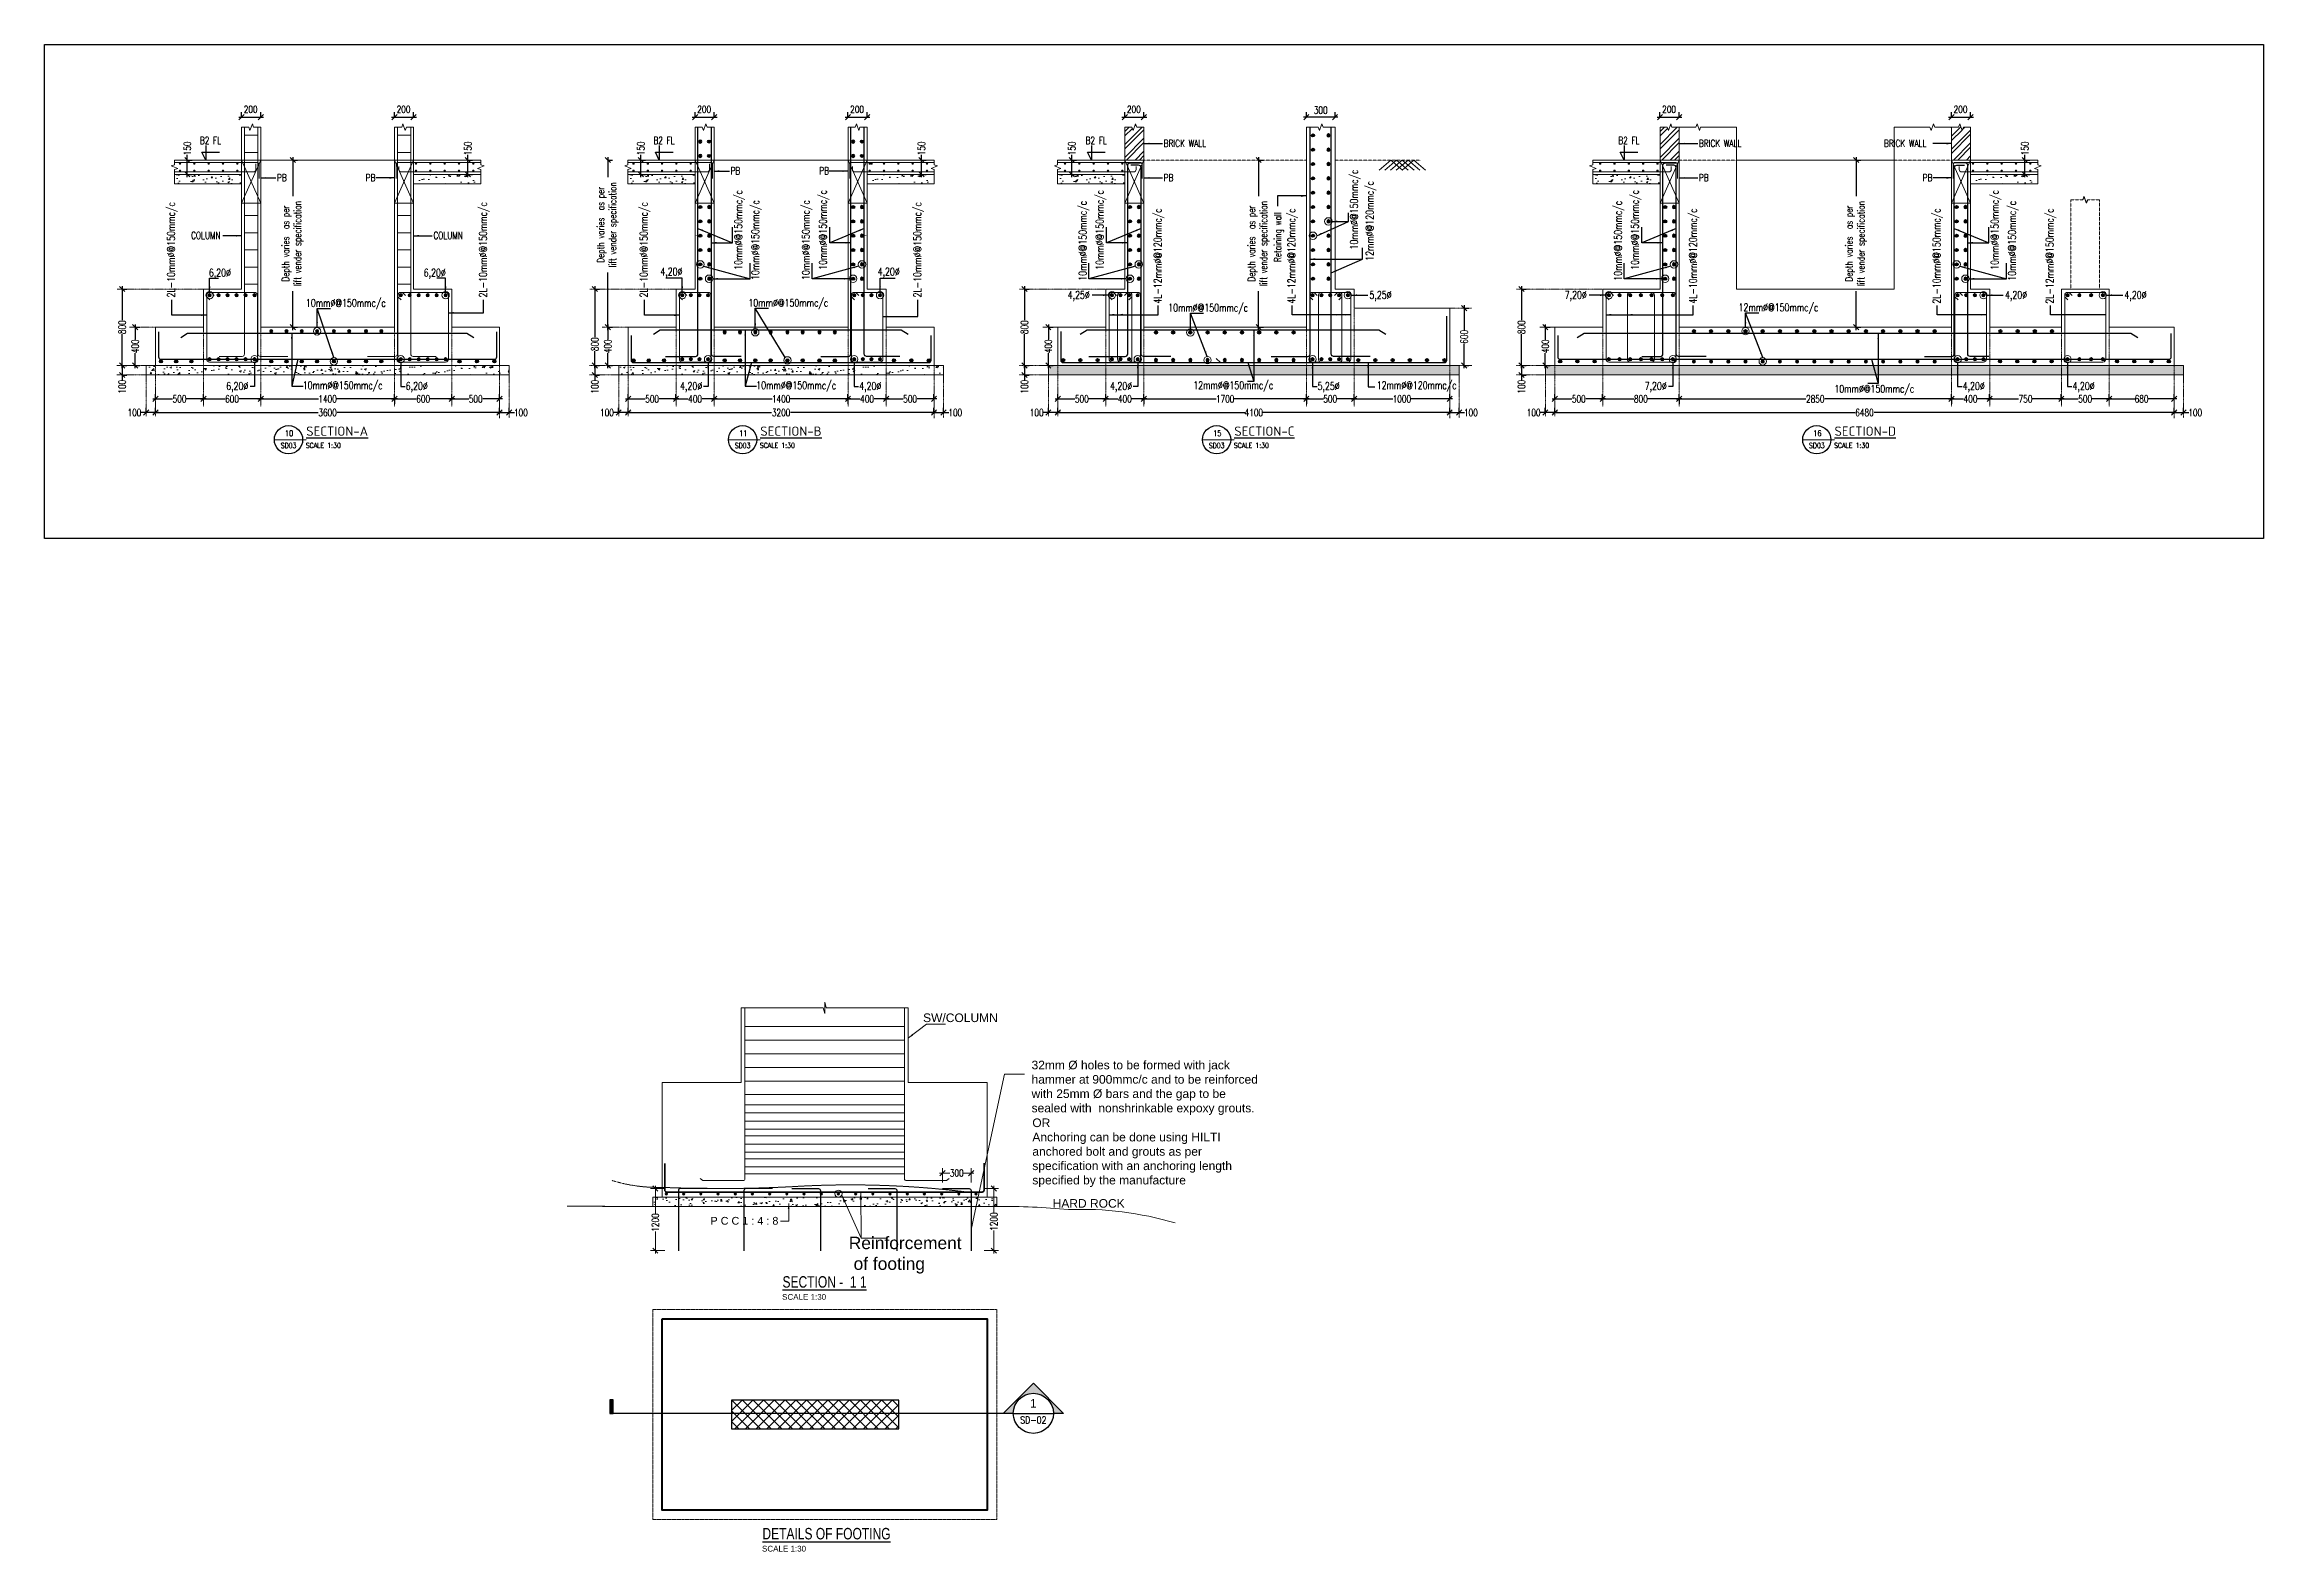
# Model space of a CAD drawing. Header units: millimetres. Extents: x -226110 to 125224, y -84 to 62581.
# Drawn here: x 80516 to 103741, y 11845 to 27619 of the extents above; entities that cross this region are included whole.
import ezdxf
from ezdxf.enums import TextEntityAlignment as Align

# ---------------------------------------------------------------- set-up
doc = ezdxf.new("R2010")
doc.units = ezdxf.units.MM
for name, pattern in [('CENTER', [2, 1.25, -0.25, 0.25, -0.25]), ('DASHED2', [9.525, 6.35, -3.175]), ('HIDDEN', [0.375, 0.25, -0.125])]:
    doc.linetypes.add(name, pattern=pattern)
for name, color, linetype in [('A-DIM-GRID', 7, 'Continuous'), ('Geo-Text 100', 7, 'Continuous'), ('GEO-TITTLE HEAD', 206, 'Continuous')]:
    doc.layers.add(name, color=color, linetype=linetype)
for name, color, linetype, lineweight in [('Geo Col Size', 36, 'Continuous', 30), ('Geo Dim@30 Sec', 52, 'Continuous', 18), ('Geo Rein Bar', 21, 'Continuous', 30), ('Geo Rein Bar Main', 21, 'Continuous', 30), ('Geo-BOTM.VERT.DIR', 21, 'Continuous', 30), ('Geo-COLUMNS', 10, 'Continuous', 30), ('Geo-Contin-L', 253, 'Continuous', 15), ('Geo-Dim  Sec & Plan', 250, 'Continuous', 25), ('Geo-Footing', 22, 'Continuous', 40), ('Geo-Footing Name', 7, 'Continuous', 30), ('Geo-Footing Pcc L', 251, 'HIDDEN', 13), ('Geo-Grid L', 250, 'CENTER', 13), ('Geo-Hidden L', 118, 'HIDDEN', 13), ('Geo-Hiden Rein', 156, 'HIDDEN', 5), ('Geo-PCC-PATT', 8, 'Continuous', 9), ('Geo-Rein Bar', 21, 'Continuous', 30), ('Geo-Rein Bar Main', 21, 'Continuous', 30), ('Geo-Rein Leader', 252, 'Continuous', 20), ('Geo-Rein space B', 234, 'Continuous', 18), ('Geo-Sec Sml', 7, 'Continuous', 25), ('Geo-Section Line', 84, 'Continuous', 18), ('Geo-TEXT', 7, 'Continuous', 30)]:
    doc.layers.add(name, color=color, linetype=linetype, lineweight=lineweight)
doc.styles.add('Geo Arial Narrow', font='ARIALN.TTF', dxfattribs={"width": 0.75})
doc.styles.add('Geo Aril', font='arial.ttf')
doc.styles.add('Geo T Arial', font='arial.ttf', dxfattribs={"width": 0.75})
doc.styles.add('Geo T TIMES NEW ROMAN', font='times.ttf')
doc.styles.add('Geo Txt Narr', font='simplex8.shx')
doc.styles.add('ISCOPEUR', font='isocpeur.ttf')
doc.styles.add('Rm_1-1@2.5mm_Jurong', font='romans.shx', dxfattribs={"width": 0.8, "height": 2.5})
doc.styles.add('simplex', font='simplex.shx', dxfattribs={"width": 0.75})
doc.styles.get("Standard").update_dxf_attribs({"font": 'arial.ttf'})
doc.dimstyles.new('Geo1-30 Dim 100', dxfattribs={"dimtxt": 75, "dimasz": 55, "dimexe": 50, "dimexo": 0.2, "dimgap": 0.1, "dimtad": 0, "dimdec": 0, "dimdsep": 46, "dimtxsty": 'simplex', "dimblk": 'OBLIQUE', "dimcen": 5, "dimdle": 30, "dimclrd": 252, "dimclre": 252, "dimclrt": 34, "dimadec": 0, "dimazin": 0, "dimtfac": 1, "dimtdec": 0, "dimtmove": 0, "dimatfit": 3, "dimfxl": 100, "dimfxlon": 1, "dimlwd": -1, "dimlwe": -1, "dimarcsym": 0})
doc.dimstyles.new('Geo1-50 Dim 100', dxfattribs={"dimtxt": 120, "dimasz": 80, "dimexe": 50, "dimexo": 0.2, "dimgap": 0.1, "dimtad": 0, "dimdec": 0, "dimdsep": 46, "dimtxsty": 'simplex', "dimblk": 'OBLIQUE', "dimcen": 5, "dimdle": 50, "dimclrd": 252, "dimclre": 250, "dimclrt": 34, "dimadec": 0, "dimazin": 0, "dimtfac": 1, "dimtdec": 0, "dimtmove": 0, "dimatfit": 3, "dimfxl": 100, "dimfxlon": 1, "dimlwd": -1, "dimlwe": -1, "dimarcsym": 0})
pattern_1 = [(50, (39509.65, 15847.42), (182.18467, -15.9391), [19.05, -209.55]), (355, (39509.65, 15847.42), (-35.2434, 191.05685), [15.24, -167.6406]), (100.45144, (39524.84, 15846.1), (146.94125, 175.11775), [16.19, -178.09024]), (46.1842, (39509.65, 15898.22), (271.07904, -42.0423), [28.575, -314.325]), (96.63556, (39532.24, 15894.72), (237.4041, 247.4261), [24.285, -267.1356]), (351.18415, (39509.65, 15898.22), (237.4041, 247.4261), [22.86, -251.4597]), (21, (39535.05, 15885.52), (151.6144, -102.2652), [19.05, -209.55]), (326, (39535.05, 15885.52), (61.80203, 184.18797), [15.24, -167.64]), (71.45144, (39547.69, 15877), (213.4164, 81.92277), [16.19, -178.08994]), (37.5, (39509.65, 15847.424), (3.0886, 84.55504), [0, -165.608, 0, -170.18, 0, -168.275]), (7.5, (39509.65, 15847.42), (66.81966, 100.18057), [0, -97.028, 0, -161.798, 0, -64.135]), (327.5, (39453.01, 15847.424), (135.590595, -5.728744), [0, -63.5, 0, -198.12, 0, -262.89]), (317.5, (39427.61, 15847.42), (148.12918, 25.4265), [0, -82.55, 0, -131.572, 0, -186.69])]
pattern_2 = [(45, (42022.06, 399.46), (-67.35192, 67.35192), []), (45, (42066.96, 399.46), (-67.35192, 67.35192), [])]

msp = doc.modelspace()

# ---------------------------------------------------------------- texts
at = {"layer": 'Geo-TEXT', "style": 'Geo Aril'}
for s, p in [('SW/COLUMN', (89712, 17387.2, 0)), ('HARD ROCK', (91067.8, 15444.7, 0))]:
    msp.add_text(s, height=90, dxfattribs=at).set_placement(p)
at = {"layer": 'Geo-TEXT', "attachment_point": 1, "style": 'Geo Aril'}
for s, insert, char_height, width in [('32mm %%C holes to be formed with jack hammer at 900mmc/c and to be reinforced with 25mm %%C bars and the gap to be sealed with  nonshrinkable expoxy grouts.', (90847.3, 16982.8, 0), 90, 2394.049), ('OR \\PAnchoring can be done using HILTI anchored bolt and grouts as per specification with an anchoring length specified by the manufacture ', (90855.3, 16378.4, 0), 90, 2394.049), ('Reinforcement\\P of footing', (88934.4, 15140.7, 0), 130, 1988.536)]:
    msp.add_mtext(s, dxfattribs=dict(at, insert=insert, char_height=char_height, width=width))
at = {"layer": 'Geo-Text 100', "style": 'simplex', "width": 0.75}
for s, height, p in [('B2 FL', 75, (82144.1, 26576.3)), ('B2 FL', 75, (86890.3, 26576.3)), ('B2 FL', 75, (91413.2, 26576.3)), ('BRICK WALL', 75, (92230.4, 26546.4)), ('B2 FL', 75, (96988.2, 26576.3)), ('BRICK WALL', 75, (97831.7, 26546.4)), ('BRICK WALL', 75, (99768.8, 26546.4)), ('PB', 75, (82950.9, 26187.1)), ('PB', 75, (83879.1, 26187.1)), ('PB', 75, (87697.2, 26259)), ('PB', 75, (88625.4, 26259)), ('PB', 75, (92230.4, 26187.1)), ('PB', 75, (97831.7, 26187.1)), ('PB', 75, (100173.3, 26187.1)), ('COLUMN', 75, (82051.4, 25582.3)), ('COLUMN', 75, (84587.5, 25582.3)), ('6,20%%C', 80, (82237.2, 25189.6)), ('6,20%%C', 80, (84486, 25189.6)), ('4,20%%C', 80, (86962.4, 25200.6)), ('4,20%%C', 80, (89236.4, 25200.6)), ('10mm%%C@150mmc/c', 80, (83253.1, 24873.5)), ('10mm%%C@150mmc/c', 80, (87884.2, 24874.4)), ('4,25%%C', 80, (91225.6, 24957.2)), ('10mm%%C@150mmc/c', 80, (92277.3, 24824)), ('5,25%%C', 80, (94383.4, 24957.2)), ('7,20%%C', 80, (96426.9, 24957.2)), ('12mm%%C@150mmc/c', 80, (98246.1, 24826.9)), ('4,20%%C', 80, (101034.7, 24957.2)), ('4,20%%C', 80, (102284.7, 24957.2)), ('6,20%%C', 80, (82419.1, 24003.4)), ('10mm%%C@150mmc/c', 80, (83220, 24011.6)), ('6,20%%C', 80, (84297.6, 24003.4)), ('4,20%%C', 80, (87169, 24003.4)), ('10mm%%C@150mmc/c', 80, (87966.2, 24011.6)), ('4,20%%C', 80, (89043.8, 24003.4)), ('4,20%%C', 80, (91668.5, 24003.4)), ('12mm%%C@150mmc/c', 80, (92540.1, 24012.1)), ('5,25%%C', 80, (93840.5, 24003.4)), ('12mm%%C@120mmc/c', 80, (94459.7, 24012.1)), ('7,20%%C', 80, (97263.3, 24003.4)), ('10mm%%C@150mmc/c', 80, (99249.3, 23974.3)), ('4,20%%C', 80, (100591.7, 24003.4)), ('4,20%%C', 80, (101741.8, 24003.4))]:
    msp.add_text(s, height=height, dxfattribs=at).set_placement(p)
for s, height, p in [('10mm%%C@150mmc/c', 80, (94261.8, 25472.6)), ('10mm%%C@150mmc/c', 80, (87818.4, 25259.1)), ('10mm%%C@150mmc/c', 80, (88703, 25259.1)), ('10mm%%C@150mmc/c', 80, (91599.7, 25259.1)), ('12mm%%C@120mmc/c', 80, (94425.4, 25353.8)), ('10mm%%C@150mmc/c', 80, (97201, 25259.1)), ('10mm%%C@150mmc/c', 80, (100966.3, 25259.1)), ('2L-10mm%%C@150mmc/c', 80, (81882.4, 24970.8)), ('2L-10mm%%C@150mmc/c', 80, (85146.5, 24970.8)), ('2L-10mm%%C@150mmc/c', 80, (86828.7, 24970.8)), ('10mm%%C@150mmc/c', 80, (87995.7, 25153)), ('10mm%%C@150mmc/c', 80, (88525, 25153)), ('2L-10mm%%C@150mmc/c', 80, (89692.8, 24970.8)), ('10mm%%C@150mmc/c', 80, (91422.4, 25145.2)), ('4L-12mm%%C@120mmc/c', 80, (92207.6, 24905.5)), ('Retaining wall', 75, (93460.9, 25341.2)), ('4L-12mm%%C@120mmc/c', 80, (93607.2, 24905.5)), ('10mm%%C@150mmc/c', 80, (97023.7, 25145.2)), ('4L-10mm%%C@120mmc/c', 80, (97808.9, 24905.5)), ('2L-10mm%%C@150mmc/c', 80, (100358.4, 24905.5)), ('10mm%%C@150mmc/c', 80, (101148.2, 25145.2)), ('2L-12mm%%C@150mmc/c', 80, (101542.3, 24905.5))]:
    msp.add_text(s, height=height, rotation=90, dxfattribs=at).set_placement(p)
at = {"layer": 'Geo-Text 100', "style": 'Geo Aril'}
msp.add_text('P C C 1 : 4 : 8', height=81, dxfattribs=at).set_placement((87487, 15267.1, 0))

# ---------------------------------------------------------------- blocks, each defined once
blk = doc.blocks.new('A$C65e3057c')
at = {"layer": 'Geo-Rein space B'}
h = blk.add_hatch(color=256, dxfattribs=at)
h.dxf.hatch_style = 1
edge = h.paths.add_edge_path()
edge.add_arc((0, 0), 16.9, 0, 360)
blk.add_circle((0, 0), 16.9, dxfattribs=at)
blk = doc.blocks.new('*U522')
blk.add_blockref('A$C65e3057c', (0, 0))
blk = doc.blocks.new('*U523')
at = {"color": 0, "linetype": 'ByBlock', "lineweight": -2, "transparency": 16777216}
for p in [(55267, 25628), (55357, 25628), (55447, 25628), (55537, 25628), (55267, 24958), (55357, 24958), (55447, 24958), (55537, 24958)]:
    blk.add_blockref('*U522', p, dxfattribs=at)
blk = doc.blocks.new('*U40')
at = {"layer": 'Geo-BOTM.VERT.DIR', "lineweight": 25}
h = blk.add_hatch(color=256, dxfattribs=at)
h.dxf.hatch_style = 1
h.paths.add_polyline_path([(0.08, 0, 1), (-0.08, 0, 1)])
blk.add_circle((0, 0), 0.08, dxfattribs=at)
blk = doc.blocks.new('*U524')
blk.add_blockref('A$C65e3057c', (0, 0))
blk = doc.blocks.new('*U525')
at = {"color": 0, "linetype": 'ByBlock', "lineweight": -2, "transparency": 16777216}
for p in [(57367, 25628), (57460, 25628), (57552, 25628), (57645, 25628), (57737, 25628), (57367, 24958), (57460, 24958), (57552, 24958), (57645, 24958), (57737, 24958)]:
    blk.add_blockref('*U524', p, dxfattribs=at)
blk = doc.blocks.new('A$C25b5c20a')
at = {"layer": 'Geo-Hiden Rein', "linetype": 'Continuous'}
h = blk.add_hatch(color=256, dxfattribs=at)
h.dxf.hatch_style = 1
edge = h.paths.add_edge_path()
edge.add_arc((0, 0), 8.11, 0, 360)
blk.add_circle((0, 0), 8.11, dxfattribs=at)
blk = doc.blocks.new('_Oblique')
at = {"color": 0, "linetype": 'ByBlock', "lineweight": -2}
blk.add_line((-0.5, -0.5), (0.5, 0.5), dxfattribs=at)
blk = doc.blocks.new('*D527')
at = {"layer": 'Geo-Dim  Sec & Plan', "color": 252, "transparency": 16777216}
for p, q in [((91123, 23909), (91123, 23959)), ((91623, 23909), (91623, 23959))]:
    blk.add_line(p, q, dxfattribs=at)
at = {"layer": 'Geo-Dim  Sec & Plan', "color": 252, "linetype": 'Continuous', "transparency": 16777216}
for p, q in [((91093, 23909), (91301, 23909)), ((91653, 23909), (91446, 23909))]:
    blk.add_line(p, q, dxfattribs=at)
at = {"layer": 'Geo-Dim  Sec & Plan', "color": 252, "transparency": 16777216, "xscale": 55, "yscale": 55, "zscale": 55, "rotation": 180}
blk.add_blockref('_Oblique', (91123, 23909), dxfattribs=at)
at = {"layer": 'Geo-Dim  Sec & Plan', "color": 252, "transparency": 16777216, "xscale": 55, "yscale": 55, "zscale": 55}
blk.add_blockref('_Oblique', (91623, 23909), dxfattribs=at)
at = {"layer": 'Geo-Dim  Sec & Plan', "color": 34, "transparency": 16777216, "insert": (91373, 23909), "char_height": 75, "attachment_point": 5, "style": 'simplex'}
blk.add_mtext('500', dxfattribs=at)
blk = doc.blocks.new('*D528')
at = {"layer": 'Geo-Dim  Sec & Plan', "color": 252, "linetype": 'Continuous', "transparency": 16777216}
for p, q in [((91993, 23909), (92779, 23909)), ((93753, 23909), (92967, 23909))]:
    blk.add_line(p, q, dxfattribs=at)
at = {"layer": 'Geo-Dim  Sec & Plan', "color": 252, "transparency": 16777216}
for p, q in [((92023, 23909), (92023, 23859)), ((93723, 23909), (93723, 23859))]:
    blk.add_line(p, q, dxfattribs=at)
at = {"layer": 'Geo-Dim  Sec & Plan', "color": 252, "transparency": 16777216, "xscale": 55, "yscale": 55, "zscale": 55, "rotation": 180}
blk.add_blockref('_Oblique', (92023, 23909), dxfattribs=at)
at = {"layer": 'Geo-Dim  Sec & Plan', "color": 252, "transparency": 16777216, "xscale": 55, "yscale": 55, "zscale": 55}
blk.add_blockref('_Oblique', (93723, 23909), dxfattribs=at)
at = {"layer": 'Geo-Dim  Sec & Plan', "color": 34, "transparency": 16777216, "insert": (92873, 23909), "char_height": 75, "attachment_point": 5, "style": 'simplex'}
blk.add_mtext('1700', dxfattribs=at)
blk = doc.blocks.new('*D529')
at = {"layer": 'Geo-Dim  Sec & Plan', "color": 252, "transparency": 16777216}
for p, q in [((94223, 23909), (94223, 23959)), ((95223, 23909), (95223, 23959))]:
    blk.add_line(p, q, dxfattribs=at)
at = {"layer": 'Geo-Dim  Sec & Plan', "color": 252, "linetype": 'Continuous', "transparency": 16777216}
for p, q in [((94193, 23909), (94629, 23909)), ((95253, 23909), (94817, 23909))]:
    blk.add_line(p, q, dxfattribs=at)
at = {"layer": 'Geo-Dim  Sec & Plan', "color": 252, "transparency": 16777216, "xscale": 55, "yscale": 55, "zscale": 55, "rotation": 180}
blk.add_blockref('_Oblique', (94223, 23909), dxfattribs=at)
at = {"layer": 'Geo-Dim  Sec & Plan', "color": 252, "transparency": 16777216, "xscale": 55, "yscale": 55, "zscale": 55}
blk.add_blockref('_Oblique', (95223, 23909), dxfattribs=at)
at = {"layer": 'Geo-Dim  Sec & Plan', "color": 34, "transparency": 16777216, "insert": (94723, 23909), "char_height": 75, "attachment_point": 5, "style": 'simplex'}
blk.add_mtext('1000', dxfattribs=at)
blk = doc.blocks.new('*D530')
at = {"layer": 'Geo-Dim  Sec & Plan', "color": 252, "linetype": 'Continuous', "transparency": 16777216}
for p, q in [((91023, 23766), (90968, 23766)), ((91153, 23766), (91023, 23766))]:
    blk.add_line(p, q, dxfattribs=at)
at = {"layer": 'Geo-Dim  Sec & Plan', "color": 252, "transparency": 16777216}
for p, q in [((91023, 23766), (91023, 23816)), ((91123, 23766), (91123, 23816))]:
    blk.add_line(p, q, dxfattribs=at)
at = {"layer": 'Geo-Dim  Sec & Plan', "color": 252, "transparency": 16777216, "xscale": 55, "yscale": 55, "zscale": 55, "rotation": 180}
blk.add_blockref('_Oblique', (91023, 23766), dxfattribs=at)
at = {"layer": 'Geo-Dim  Sec & Plan', "color": 252, "transparency": 16777216, "xscale": 55, "yscale": 55, "zscale": 55}
blk.add_blockref('_Oblique', (91123, 23766), dxfattribs=at)
at = {"layer": 'Geo-Dim  Sec & Plan', "color": 34, "transparency": 16777216, "insert": (90901, 23766), "char_height": 75, "attachment_point": 5, "style": 'simplex'}
blk.add_mtext('100', dxfattribs=at)
blk = doc.blocks.new('*D531')
at = {"layer": 'Geo-Dim  Sec & Plan', "color": 252, "linetype": 'Continuous', "transparency": 16777216}
for p, q in [((95193, 23766), (95323, 23766)), ((95323, 23766), (95378, 23766))]:
    blk.add_line(p, q, dxfattribs=at)
at = {"layer": 'Geo-Dim  Sec & Plan', "color": 252, "transparency": 16777216}
for p, q in [((95223, 23766), (95223, 23816)), ((95323, 23766), (95323, 23816))]:
    blk.add_line(p, q, dxfattribs=at)
at = {"layer": 'Geo-Dim  Sec & Plan', "color": 252, "transparency": 16777216, "xscale": 55, "yscale": 55, "zscale": 55, "rotation": 180}
blk.add_blockref('_Oblique', (95223, 23766), dxfattribs=at)
at = {"layer": 'Geo-Dim  Sec & Plan', "color": 252, "transparency": 16777216, "xscale": 55, "yscale": 55, "zscale": 55}
blk.add_blockref('_Oblique', (95323, 23766), dxfattribs=at)
at = {"layer": 'Geo-Dim  Sec & Plan', "color": 34, "transparency": 16777216, "insert": (95445, 23766), "char_height": 75, "attachment_point": 5, "style": 'simplex'}
blk.add_mtext('100', dxfattribs=at)
blk = doc.blocks.new('*D532')
at = {"layer": 'Geo-Dim  Sec & Plan', "color": 252, "linetype": 'Continuous', "transparency": 16777216}
for p, q in [((91093, 23766), (93079, 23766)), ((95253, 23766), (93267, 23766))]:
    blk.add_line(p, q, dxfattribs=at)
at = {"layer": 'Geo-Dim  Sec & Plan', "color": 252, "transparency": 16777216}
for p, q in [((91123, 23766), (91123, 23816)), ((95223, 23766), (95223, 23816))]:
    blk.add_line(p, q, dxfattribs=at)
at = {"layer": 'Geo-Dim  Sec & Plan', "color": 252, "transparency": 16777216, "xscale": 55, "yscale": 55, "zscale": 55, "rotation": 180}
blk.add_blockref('_Oblique', (91123, 23766), dxfattribs=at)
at = {"layer": 'Geo-Dim  Sec & Plan', "color": 252, "transparency": 16777216, "xscale": 55, "yscale": 55, "zscale": 55}
blk.add_blockref('_Oblique', (95223, 23766), dxfattribs=at)
at = {"layer": 'Geo-Dim  Sec & Plan', "color": 34, "transparency": 16777216, "insert": (93173, 23766), "char_height": 75, "attachment_point": 5, "style": 'simplex'}
blk.add_mtext('4100', dxfattribs=at)
blk = doc.blocks.new('*D533')
at = {"layer": 'Geo-Dim  Sec & Plan', "color": 252, "transparency": 16777216}
for p, q in [((90773, 24259), (90823, 24259)), ((90773, 24159), (90823, 24159))]:
    blk.add_line(p, q, dxfattribs=at)
at = {"layer": 'Geo-Dim  Sec & Plan', "color": 252, "linetype": 'Continuous', "transparency": 16777216}
for p, q in [((90773, 24259), (90773, 24129)), ((90773, 24159), (90773, 24104))]:
    blk.add_line(p, q, dxfattribs=at)
at = {"layer": 'Geo-Dim  Sec & Plan', "color": 252, "transparency": 16777216, "xscale": 55, "yscale": 55, "zscale": 55}
for p, rotation in [((90773, 24259), 90), ((90773, 24159), 270)]:
    blk.add_blockref('_Oblique', p, dxfattribs=dict(at, rotation=rotation))
at = {"layer": 'Geo-Dim  Sec & Plan', "color": 34, "transparency": 16777216, "insert": (90773, 24037), "char_height": 75, "attachment_point": 5, "rotation": 90, "style": 'simplex'}
blk.add_mtext('100', dxfattribs=at)
blk = doc.blocks.new('*D534')
at = {"layer": 'Geo-Dim  Sec & Plan', "color": 252, "linetype": 'Continuous', "transparency": 16777216}
for p, q in [((91023, 24689), (91023, 24532)), ((91023, 24229), (91023, 24387))]:
    blk.add_line(p, q, dxfattribs=at)
at = {"layer": 'Geo-Dim  Sec & Plan', "color": 252, "transparency": 16777216}
for p, q in [((91023, 24659), (91073, 24659)), ((91023, 24259), (91073, 24259))]:
    blk.add_line(p, q, dxfattribs=at)
at = {"layer": 'Geo-Dim  Sec & Plan', "color": 252, "transparency": 16777216, "xscale": 55, "yscale": 55, "zscale": 55}
for p, rotation in [((91023, 24659), 90), ((91023, 24259), 270)]:
    blk.add_blockref('_Oblique', p, dxfattribs=dict(at, rotation=rotation))
at = {"layer": 'Geo-Dim  Sec & Plan', "color": 34, "transparency": 16777216, "insert": (91023, 24459), "char_height": 75, "attachment_point": 5, "rotation": 90, "style": 'simplex'}
blk.add_mtext('400', dxfattribs=at)
blk = doc.blocks.new('*D535')
at = {"layer": 'Geo-Dim  Sec & Plan', "color": 252, "linetype": 'Continuous', "transparency": 16777216}
for p, q in [((93224, 26439), (93224, 26032)), ((93224, 24629), (93224, 25036))]:
    blk.add_line(p, q, dxfattribs=at)
at = {"layer": 'Geo-Dim  Sec & Plan', "color": 252, "transparency": 16777216}
for p, q in [((93224, 26409), (93274, 26409)), ((93224, 24659), (93274, 24659))]:
    blk.add_line(p, q, dxfattribs=at)
at = {"layer": 'Geo-Dim  Sec & Plan', "color": 252, "transparency": 16777216, "xscale": 55, "yscale": 55, "zscale": 55}
for p, rotation in [((93224, 26409), 90), ((93224, 24659), 270)]:
    blk.add_blockref('_Oblique', p, dxfattribs=dict(at, rotation=rotation))
at = {"layer": 'Geo-Dim  Sec & Plan', "color": 34, "transparency": 16777216, "insert": (93224, 25534), "char_height": 75, "attachment_point": 5, "rotation": 90, "style": 'simplex'}
blk.add_mtext('{\\C1;Depth varies  as per\\Plift vender specification}', dxfattribs=at)
blk = doc.blocks.new('*D536')
at = {"layer": 'Geo-Dim  Sec & Plan', "color": 252, "transparency": 16777216}
for p, q in [((91623, 23909), (91623, 23959)), ((92023, 23909), (92023, 23959))]:
    blk.add_line(p, q, dxfattribs=at)
at = {"layer": 'Geo-Dim  Sec & Plan', "color": 252, "linetype": 'Continuous', "transparency": 16777216}
for p, q in [((91593, 23909), (91751, 23909)), ((92053, 23909), (91896, 23909))]:
    blk.add_line(p, q, dxfattribs=at)
at = {"layer": 'Geo-Dim  Sec & Plan', "color": 252, "transparency": 16777216, "xscale": 55, "yscale": 55, "zscale": 55, "rotation": 180}
blk.add_blockref('_Oblique', (91623, 23909), dxfattribs=at)
at = {"layer": 'Geo-Dim  Sec & Plan', "color": 252, "transparency": 16777216, "xscale": 55, "yscale": 55, "zscale": 55}
blk.add_blockref('_Oblique', (92023, 23909), dxfattribs=at)
at = {"layer": 'Geo-Dim  Sec & Plan', "color": 34, "transparency": 16777216, "insert": (91823, 23909), "char_height": 75, "attachment_point": 5, "style": 'simplex'}
blk.add_mtext('400', dxfattribs=at)
blk = doc.blocks.new('*D537')
at = {"layer": 'Geo-Dim  Sec & Plan', "color": 252, "transparency": 16777216}
for p, q in [((93723, 23909), (93723, 23959)), ((94223, 23909), (94223, 23959))]:
    blk.add_line(p, q, dxfattribs=at)
at = {"layer": 'Geo-Dim  Sec & Plan', "color": 252, "linetype": 'Continuous', "transparency": 16777216}
for p, q in [((93693, 23909), (93901, 23909)), ((94253, 23909), (94046, 23909))]:
    blk.add_line(p, q, dxfattribs=at)
at = {"layer": 'Geo-Dim  Sec & Plan', "color": 252, "transparency": 16777216, "xscale": 55, "yscale": 55, "zscale": 55, "rotation": 180}
blk.add_blockref('_Oblique', (93723, 23909), dxfattribs=at)
at = {"layer": 'Geo-Dim  Sec & Plan', "color": 252, "transparency": 16777216, "xscale": 55, "yscale": 55, "zscale": 55}
blk.add_blockref('_Oblique', (94223, 23909), dxfattribs=at)
at = {"layer": 'Geo-Dim  Sec & Plan', "color": 34, "transparency": 16777216, "insert": (93973, 23909), "char_height": 75, "attachment_point": 5, "style": 'simplex'}
blk.add_mtext('500', dxfattribs=at)
blk = doc.blocks.new('*D538')
at = {"layer": 'Geo-Dim  Sec & Plan', "color": 252, "linetype": 'Continuous', "transparency": 16777216}
blk.add_line((91793, 26858), (92053, 26858), dxfattribs=at)
at = {"layer": 'Geo-Dim  Sec & Plan', "color": 252, "transparency": 16777216}
for p, q in [((91823, 26858), (91823, 26908)), ((92023, 26858), (92023, 26908))]:
    blk.add_line(p, q, dxfattribs=at)
at = {"layer": 'Geo-Dim  Sec & Plan', "color": 252, "transparency": 16777216, "xscale": 55, "yscale": 55, "zscale": 55, "rotation": 180}
blk.add_blockref('_Oblique', (91823, 26858), dxfattribs=at)
at = {"layer": 'Geo-Dim  Sec & Plan', "color": 252, "transparency": 16777216, "xscale": 55, "yscale": 55, "zscale": 55}
blk.add_blockref('_Oblique', (92023, 26858), dxfattribs=at)
at = {"layer": 'Geo-Dim  Sec & Plan', "color": 34, "transparency": 16777216, "insert": (91918, 26939), "char_height": 75, "attachment_point": 5, "style": 'simplex'}
blk.add_mtext('200', dxfattribs=at)
blk = doc.blocks.new('*D539')
at = {"layer": 'Geo-Dim  Sec & Plan', "color": 252, "linetype": 'Continuous', "transparency": 16777216}
blk.add_line((94053, 26858), (93693, 26858), dxfattribs=at)
at = {"layer": 'Geo-Dim  Sec & Plan', "color": 252, "transparency": 16777216}
for p, q in [((93723, 26858), (93723, 26908)), ((94023, 26858), (94023, 26908))]:
    blk.add_line(p, q, dxfattribs=at)
at = {"layer": 'Geo-Dim  Sec & Plan', "color": 252, "transparency": 16777216, "xscale": 55, "yscale": 55, "zscale": 55, "rotation": 180}
blk.add_blockref('_Oblique', (93723, 26858), dxfattribs=at)
at = {"layer": 'Geo-Dim  Sec & Plan', "color": 252, "transparency": 16777216, "xscale": 55, "yscale": 55, "zscale": 55}
blk.add_blockref('_Oblique', (94023, 26858), dxfattribs=at)
at = {"layer": 'Geo-Dim  Sec & Plan', "color": 34, "transparency": 16777216, "insert": (93873, 26931), "char_height": 75, "attachment_point": 5, "style": 'simplex'}
blk.add_mtext('300', dxfattribs=at)
blk = doc.blocks.new('*D540')
at = {"layer": 'Geo-Dim  Sec & Plan', "color": 252, "linetype": 'Continuous', "transparency": 16777216}
for p, q in [((90773, 25089), (90773, 24732)), ((90773, 24229), (90773, 24587))]:
    blk.add_line(p, q, dxfattribs=at)
at = {"layer": 'Geo-Dim  Sec & Plan', "color": 252, "transparency": 16777216}
for p, q in [((90773, 25059), (90823, 25059)), ((90773, 24259), (90823, 24259))]:
    blk.add_line(p, q, dxfattribs=at)
at = {"layer": 'Geo-Dim  Sec & Plan', "color": 252, "transparency": 16777216, "xscale": 55, "yscale": 55, "zscale": 55}
for p, rotation in [((90773, 25059), 90), ((90773, 24259), 270)]:
    blk.add_blockref('_Oblique', p, dxfattribs=dict(at, rotation=rotation))
at = {"layer": 'Geo-Dim  Sec & Plan', "color": 34, "transparency": 16777216, "insert": (90773, 24659), "char_height": 75, "attachment_point": 5, "rotation": 90, "style": 'simplex'}
blk.add_mtext('800', dxfattribs=at)
blk = doc.blocks.new('GEO TITLE HEAD NAME')
at = {"layer": 'GEO-TITTLE HEAD'}
blk.add_line((-11.2, -0.15), (-0.11, -0.09), dxfattribs=at)
blk.add_circle((-6.27, -0.15), 4.93, dxfattribs=at)
at = {"layer": 'Geo-Sec Sml', "lineweight": 18, "ltscale": 0.1, "style": 'Geo T Arial'}
blk.add_attdef('WALL_SECTION', text='', height=3, dxfattribs=at).set_placement((-6.38, 3.46), align=Align.MIDDLE)
at = {"layer": 'Geo-Sec Sml', "color": 84, "style": 'Geo Txt Narr'}
blk.add_attdef('DRAWING-REF', text='', height=2.5, dxfattribs=at).set_placement((-6.38, -2.37), align=Align.MIDDLE)
at = {"layer": 'Geo-TEXT', "style": 'Geo T Arial'}
blk.add_attdef('%%ULAYOUT', (-0.1, 1.21), '', height=4, dxfattribs=at)
at = {"layer": 'Geo-TEXT'}
blk.add_attdef('SCALE', (-0.24, -3.03), '', height=2, dxfattribs=at)
blk = doc.blocks.new('*D545')
at = {"layer": 'Geo-Dim  Sec & Plan', "color": 252, "transparency": 16777216}
for p, q in [((96324, 23909), (96324, 23959)), ((96824, 23909), (96824, 23959))]:
    blk.add_line(p, q, dxfattribs=at)
at = {"layer": 'Geo-Dim  Sec & Plan', "color": 252, "linetype": 'Continuous', "transparency": 16777216}
for p, q in [((96294, 23909), (96502, 23909)), ((96854, 23909), (96647, 23909))]:
    blk.add_line(p, q, dxfattribs=at)
at = {"layer": 'Geo-Dim  Sec & Plan', "color": 252, "transparency": 16777216, "xscale": 55, "yscale": 55, "zscale": 55, "rotation": 180}
blk.add_blockref('_Oblique', (96324, 23909), dxfattribs=at)
at = {"layer": 'Geo-Dim  Sec & Plan', "color": 252, "transparency": 16777216, "xscale": 55, "yscale": 55, "zscale": 55}
blk.add_blockref('_Oblique', (96824, 23909), dxfattribs=at)
at = {"layer": 'Geo-Dim  Sec & Plan', "color": 34, "transparency": 16777216, "insert": (96574, 23909), "char_height": 75, "attachment_point": 5, "style": 'simplex'}
blk.add_mtext('500', dxfattribs=at)
blk = doc.blocks.new('*D546')
at = {"layer": 'Geo-Dim  Sec & Plan', "color": 252, "linetype": 'Continuous', "transparency": 16777216}
for p, q in [((97594, 23909), (98950, 23909)), ((100504, 23909), (99149, 23909))]:
    blk.add_line(p, q, dxfattribs=at)
at = {"layer": 'Geo-Dim  Sec & Plan', "color": 252, "transparency": 16777216}
for p, q in [((97624, 23909), (97624, 23859)), ((100474, 23909), (100474, 23859))]:
    blk.add_line(p, q, dxfattribs=at)
at = {"layer": 'Geo-Dim  Sec & Plan', "color": 252, "transparency": 16777216, "xscale": 55, "yscale": 55, "zscale": 55, "rotation": 180}
blk.add_blockref('_Oblique', (97624, 23909), dxfattribs=at)
at = {"layer": 'Geo-Dim  Sec & Plan', "color": 252, "transparency": 16777216, "xscale": 55, "yscale": 55, "zscale": 55}
blk.add_blockref('_Oblique', (100474, 23909), dxfattribs=at)
at = {"layer": 'Geo-Dim  Sec & Plan', "color": 34, "transparency": 16777216, "insert": (99049, 23909), "char_height": 75, "attachment_point": 5, "style": 'simplex'}
blk.add_mtext('2850', dxfattribs=at)
blk = doc.blocks.new('*D547')
at = {"layer": 'Geo-Dim  Sec & Plan', "color": 252, "transparency": 16777216}
for p, q in [((100874, 23909), (100874, 23959)), ((101624, 23909), (101624, 23959))]:
    blk.add_line(p, q, dxfattribs=at)
at = {"layer": 'Geo-Dim  Sec & Plan', "color": 252, "linetype": 'Continuous', "transparency": 16777216}
for p, q in [((100844, 23909), (101177, 23909)), ((101654, 23909), (101322, 23909))]:
    blk.add_line(p, q, dxfattribs=at)
at = {"layer": 'Geo-Dim  Sec & Plan', "color": 252, "transparency": 16777216, "xscale": 55, "yscale": 55, "zscale": 55, "rotation": 180}
blk.add_blockref('_Oblique', (100874, 23909), dxfattribs=at)
at = {"layer": 'Geo-Dim  Sec & Plan', "color": 252, "transparency": 16777216, "xscale": 55, "yscale": 55, "zscale": 55}
blk.add_blockref('_Oblique', (101624, 23909), dxfattribs=at)
at = {"layer": 'Geo-Dim  Sec & Plan', "color": 34, "transparency": 16777216, "insert": (101249, 23909), "char_height": 75, "attachment_point": 5, "style": 'simplex'}
blk.add_mtext('750', dxfattribs=at)
blk = doc.blocks.new('*D548')
at = {"layer": 'Geo-Dim  Sec & Plan', "color": 252, "linetype": 'Continuous', "transparency": 16777216}
for p, q in [((96224, 23766), (96169, 23766)), ((96354, 23766), (96224, 23766))]:
    blk.add_line(p, q, dxfattribs=at)
at = {"layer": 'Geo-Dim  Sec & Plan', "color": 252, "transparency": 16777216}
for p, q in [((96224, 23766), (96224, 23816)), ((96324, 23766), (96324, 23816))]:
    blk.add_line(p, q, dxfattribs=at)
at = {"layer": 'Geo-Dim  Sec & Plan', "color": 252, "transparency": 16777216, "xscale": 55, "yscale": 55, "zscale": 55, "rotation": 180}
blk.add_blockref('_Oblique', (96224, 23766), dxfattribs=at)
at = {"layer": 'Geo-Dim  Sec & Plan', "color": 252, "transparency": 16777216, "xscale": 55, "yscale": 55, "zscale": 55}
blk.add_blockref('_Oblique', (96324, 23766), dxfattribs=at)
at = {"layer": 'Geo-Dim  Sec & Plan', "color": 34, "transparency": 16777216, "insert": (96102, 23766), "char_height": 75, "attachment_point": 5, "style": 'simplex'}
blk.add_mtext('100', dxfattribs=at)
blk = doc.blocks.new('*D549')
at = {"layer": 'Geo-Dim  Sec & Plan', "color": 252, "linetype": 'Continuous', "transparency": 16777216}
for p, q in [((102774, 23766), (102904, 23766)), ((102904, 23766), (102959, 23766))]:
    blk.add_line(p, q, dxfattribs=at)
at = {"layer": 'Geo-Dim  Sec & Plan', "color": 252, "transparency": 16777216}
for p, q in [((102804, 23766), (102804, 23816)), ((102904, 23766), (102904, 23816))]:
    blk.add_line(p, q, dxfattribs=at)
at = {"layer": 'Geo-Dim  Sec & Plan', "color": 252, "transparency": 16777216, "xscale": 55, "yscale": 55, "zscale": 55, "rotation": 180}
blk.add_blockref('_Oblique', (102804, 23766), dxfattribs=at)
at = {"layer": 'Geo-Dim  Sec & Plan', "color": 252, "transparency": 16777216, "xscale": 55, "yscale": 55, "zscale": 55}
blk.add_blockref('_Oblique', (102904, 23766), dxfattribs=at)
at = {"layer": 'Geo-Dim  Sec & Plan', "color": 34, "transparency": 16777216, "insert": (103026, 23766), "char_height": 75, "attachment_point": 5, "style": 'simplex'}
blk.add_mtext('100', dxfattribs=at)
blk = doc.blocks.new('*D550')
at = {"layer": 'Geo-Dim  Sec & Plan', "color": 252, "linetype": 'Continuous', "transparency": 16777216}
for p, q in [((96294, 23766), (99465, 23766)), ((102834, 23766), (99664, 23766))]:
    blk.add_line(p, q, dxfattribs=at)
at = {"layer": 'Geo-Dim  Sec & Plan', "color": 252, "transparency": 16777216}
for p, q in [((96324, 23766), (96324, 23816)), ((102804, 23766), (102804, 23816))]:
    blk.add_line(p, q, dxfattribs=at)
at = {"layer": 'Geo-Dim  Sec & Plan', "color": 252, "transparency": 16777216, "xscale": 55, "yscale": 55, "zscale": 55, "rotation": 180}
blk.add_blockref('_Oblique', (96324, 23766), dxfattribs=at)
at = {"layer": 'Geo-Dim  Sec & Plan', "color": 252, "transparency": 16777216, "xscale": 55, "yscale": 55, "zscale": 55}
blk.add_blockref('_Oblique', (102804, 23766), dxfattribs=at)
at = {"layer": 'Geo-Dim  Sec & Plan', "color": 34, "transparency": 16777216, "insert": (99564, 23766), "char_height": 75, "attachment_point": 5, "style": 'simplex'}
blk.add_mtext('6480', dxfattribs=at)
blk = doc.blocks.new('*D551')
at = {"layer": 'Geo-Dim  Sec & Plan', "color": 252, "transparency": 16777216}
for p, q in [((95975, 24259), (96025, 24259)), ((95975, 24159), (96025, 24159))]:
    blk.add_line(p, q, dxfattribs=at)
at = {"layer": 'Geo-Dim  Sec & Plan', "color": 252, "linetype": 'Continuous', "transparency": 16777216}
for p, q in [((95975, 24259), (95975, 24129)), ((95975, 24159), (95975, 24104))]:
    blk.add_line(p, q, dxfattribs=at)
at = {"layer": 'Geo-Dim  Sec & Plan', "color": 252, "transparency": 16777216, "xscale": 55, "yscale": 55, "zscale": 55}
for p, rotation in [((95975, 24259), 90), ((95975, 24159), 270)]:
    blk.add_blockref('_Oblique', p, dxfattribs=dict(at, rotation=rotation))
at = {"layer": 'Geo-Dim  Sec & Plan', "color": 34, "transparency": 16777216, "insert": (95975, 24037), "char_height": 75, "attachment_point": 5, "rotation": 90, "style": 'simplex'}
blk.add_mtext('100', dxfattribs=at)
blk = doc.blocks.new('*D552')
at = {"layer": 'Geo-Dim  Sec & Plan', "color": 252, "linetype": 'Continuous', "transparency": 16777216}
for p, q in [((96224, 24689), (96224, 24532)), ((96224, 24229), (96224, 24387))]:
    blk.add_line(p, q, dxfattribs=at)
at = {"layer": 'Geo-Dim  Sec & Plan', "color": 252, "transparency": 16777216}
for p, q in [((96224, 24659), (96274, 24659)), ((96224, 24259), (96274, 24259))]:
    blk.add_line(p, q, dxfattribs=at)
at = {"layer": 'Geo-Dim  Sec & Plan', "color": 252, "transparency": 16777216, "xscale": 55, "yscale": 55, "zscale": 55}
for p, rotation in [((96224, 24659), 90), ((96224, 24259), 270)]:
    blk.add_blockref('_Oblique', p, dxfattribs=dict(at, rotation=rotation))
at = {"layer": 'Geo-Dim  Sec & Plan', "color": 34, "transparency": 16777216, "insert": (96224, 24459), "char_height": 75, "attachment_point": 5, "rotation": 90, "style": 'simplex'}
blk.add_mtext('400', dxfattribs=at)
blk = doc.blocks.new('*D553')
at = {"layer": 'Geo-Dim  Sec & Plan', "color": 252, "linetype": 'Continuous', "transparency": 16777216}
for p, q in [((99477, 26439), (99477, 26032)), ((99477, 24629), (99477, 25036))]:
    blk.add_line(p, q, dxfattribs=at)
at = {"layer": 'Geo-Dim  Sec & Plan', "color": 252, "transparency": 16777216}
for p, q in [((99477, 26409), (99527, 26409)), ((99477, 24659), (99527, 24659))]:
    blk.add_line(p, q, dxfattribs=at)
at = {"layer": 'Geo-Dim  Sec & Plan', "color": 252, "transparency": 16777216, "xscale": 55, "yscale": 55, "zscale": 55}
for p, rotation in [((99477, 26409), 90), ((99477, 24659), 270)]:
    blk.add_blockref('_Oblique', p, dxfattribs=dict(at, rotation=rotation))
at = {"layer": 'Geo-Dim  Sec & Plan', "color": 34, "transparency": 16777216, "insert": (99477, 25534), "char_height": 75, "attachment_point": 5, "rotation": 90, "style": 'simplex'}
blk.add_mtext('{\\C1;Depth varies  as per\\Plift vender specification}', dxfattribs=at)
blk = doc.blocks.new('*D554')
at = {"layer": 'Geo-Dim  Sec & Plan', "color": 252, "transparency": 16777216}
for p, q in [((96824, 23909), (96824, 23959)), ((97624, 23909), (97624, 23959))]:
    blk.add_line(p, q, dxfattribs=at)
at = {"layer": 'Geo-Dim  Sec & Plan', "color": 252, "linetype": 'Continuous', "transparency": 16777216}
for p, q in [((96794, 23909), (97152, 23909)), ((97654, 23909), (97297, 23909))]:
    blk.add_line(p, q, dxfattribs=at)
at = {"layer": 'Geo-Dim  Sec & Plan', "color": 252, "transparency": 16777216, "xscale": 55, "yscale": 55, "zscale": 55, "rotation": 180}
blk.add_blockref('_Oblique', (96824, 23909), dxfattribs=at)
at = {"layer": 'Geo-Dim  Sec & Plan', "color": 252, "transparency": 16777216, "xscale": 55, "yscale": 55, "zscale": 55}
blk.add_blockref('_Oblique', (97624, 23909), dxfattribs=at)
at = {"layer": 'Geo-Dim  Sec & Plan', "color": 34, "transparency": 16777216, "insert": (97224, 23909), "char_height": 75, "attachment_point": 5, "style": 'simplex'}
blk.add_mtext('800', dxfattribs=at)
blk = doc.blocks.new('*D555')
at = {"layer": 'Geo-Dim  Sec & Plan', "color": 252, "transparency": 16777216}
for p, q in [((100474, 23909), (100474, 23959)), ((100874, 23909), (100874, 23959))]:
    blk.add_line(p, q, dxfattribs=at)
at = {"layer": 'Geo-Dim  Sec & Plan', "color": 252, "linetype": 'Continuous', "transparency": 16777216}
for p, q in [((100444, 23909), (100602, 23909)), ((100904, 23909), (100747, 23909))]:
    blk.add_line(p, q, dxfattribs=at)
at = {"layer": 'Geo-Dim  Sec & Plan', "color": 252, "transparency": 16777216, "xscale": 55, "yscale": 55, "zscale": 55, "rotation": 180}
blk.add_blockref('_Oblique', (100474, 23909), dxfattribs=at)
at = {"layer": 'Geo-Dim  Sec & Plan', "color": 252, "transparency": 16777216, "xscale": 55, "yscale": 55, "zscale": 55}
blk.add_blockref('_Oblique', (100874, 23909), dxfattribs=at)
at = {"layer": 'Geo-Dim  Sec & Plan', "color": 34, "transparency": 16777216, "insert": (100674, 23909), "char_height": 75, "attachment_point": 5, "style": 'simplex'}
blk.add_mtext('400', dxfattribs=at)
blk = doc.blocks.new('*D556')
at = {"layer": 'Geo-Dim  Sec & Plan', "color": 252, "linetype": 'Continuous', "transparency": 16777216}
for p, q in [((95975, 25089), (95975, 24732)), ((95975, 24229), (95975, 24587))]:
    blk.add_line(p, q, dxfattribs=at)
at = {"layer": 'Geo-Dim  Sec & Plan', "color": 252, "transparency": 16777216}
for p, q in [((95975, 25059), (96025, 25059)), ((95975, 24259), (96025, 24259))]:
    blk.add_line(p, q, dxfattribs=at)
at = {"layer": 'Geo-Dim  Sec & Plan', "color": 252, "transparency": 16777216, "xscale": 55, "yscale": 55, "zscale": 55}
for p, rotation in [((95975, 25059), 90), ((95975, 24259), 270)]:
    blk.add_blockref('_Oblique', p, dxfattribs=dict(at, rotation=rotation))
at = {"layer": 'Geo-Dim  Sec & Plan', "color": 34, "transparency": 16777216, "insert": (95975, 24659), "char_height": 75, "attachment_point": 5, "rotation": 90, "style": 'simplex'}
blk.add_mtext('800', dxfattribs=at)
blk = doc.blocks.new('*U543')
blk.add_blockref('A$C65e3057c', (0, 0))
blk = doc.blocks.new('*U544')
at = {"color": 0, "linetype": 'ByBlock', "lineweight": -2, "transparency": 16777216}
for p in [(62605, 24364), (62717, 24364), (62829, 24364), (62940, 24364), (63052, 24364), (63164, 24364), (63275, 24364), (62605, 23694), (62717, 23694), (62829, 23694), (62940, 23694), (63052, 23694), (63164, 23694), (63275, 23694)]:
    blk.add_blockref('*U543', p, dxfattribs=at)
blk = doc.blocks.new('*U541')
at = {"rotation": 180.0000000000023}
blk.add_blockref('A$C65e3057c', (0, 0), dxfattribs=at)
blk = doc.blocks.new('*U542')
at = {"color": 0, "linetype": 'ByBlock', "lineweight": -2, "transparency": 16777216, "rotation": 180}
for p in [(64630, 24364), (64720, 24364), (64810, 24364), (64900, 24364), (64630, 23694), (64720, 23694), (64810, 23694), (64900, 23694)]:
    blk.add_blockref('*U541', p, dxfattribs=at)
blk = doc.blocks.new('*D557')
at = {"layer": 'Geo-Dim  Sec & Plan', "color": 252, "linetype": 'Continuous', "transparency": 16777216}
for p, q in [((91269, 26409), (91269, 26464)), ((91269, 26229), (91269, 26409))]:
    blk.add_line(p, q, dxfattribs=at)
at = {"layer": 'Geo-Dim  Sec & Plan', "color": 252, "transparency": 16777216}
for p, q in [((91269, 26409), (91319, 26409)), ((91269, 26259), (91319, 26259))]:
    blk.add_line(p, q, dxfattribs=at)
at = {"layer": 'Geo-Dim  Sec & Plan', "color": 252, "transparency": 16777216, "xscale": 55, "yscale": 55, "zscale": 55}
for p, rotation in [((91269, 26409), 90), ((91269, 26259), 270)]:
    blk.add_blockref('_Oblique', p, dxfattribs=dict(at, rotation=rotation))
at = {"layer": 'Geo-Dim  Sec & Plan', "color": 34, "transparency": 16777216, "insert": (91269, 26531), "char_height": 75, "attachment_point": 5, "rotation": 90, "style": 'simplex'}
blk.add_mtext('150', dxfattribs=at)
blk = doc.blocks.new('*U558')
blk.add_blockref('A$C65e3057c', (0, 0))
blk = doc.blocks.new('*U559')
at = {"color": 0, "linetype": 'ByBlock', "lineweight": -2, "transparency": 16777216}
for p in [(57367, 25628), (57491, 25628), (57614, 25628), (57737, 25628), (57367, 24958), (57491, 24958), (57614, 24958), (57737, 24958)]:
    blk.add_blockref('*U558', p, dxfattribs=at)
blk = doc.blocks.new('*D560')
at = {"layer": 'Geo-Dim  Sec & Plan', "color": 252, "linetype": 'Continuous', "transparency": 16777216}
for p, q in [((91269, 26409), (91269, 26464)), ((91269, 26229), (91269, 26409))]:
    blk.add_line(p, q, dxfattribs=at)
at = {"layer": 'Geo-Dim  Sec & Plan', "color": 252, "transparency": 16777216}
for p, q in [((91269, 26409), (91319, 26409)), ((91269, 26259), (91319, 26259))]:
    blk.add_line(p, q, dxfattribs=at)
at = {"layer": 'Geo-Dim  Sec & Plan', "color": 252, "transparency": 16777216, "xscale": 55, "yscale": 55, "zscale": 55}
for p, rotation in [((91269, 26409), 90), ((91269, 26259), 270)]:
    blk.add_blockref('_Oblique', p, dxfattribs=dict(at, rotation=rotation))
at = {"layer": 'Geo-Dim  Sec & Plan', "color": 34, "transparency": 16777216, "insert": (91269, 26531), "char_height": 75, "attachment_point": 5, "rotation": 90, "style": 'simplex'}
blk.add_mtext('150', dxfattribs=at)
blk = doc.blocks.new('*D561')
at = {"layer": 'Geo-Dim  Sec & Plan', "color": 252, "linetype": 'Continuous', "transparency": 16777216}
for p, q in [((101243, 26409), (101243, 26464)), ((101243, 26229), (101243, 26409))]:
    blk.add_line(p, q, dxfattribs=at)
at = {"layer": 'Geo-Dim  Sec & Plan', "color": 252, "transparency": 16777216}
for p, q in [((101243, 26409), (101293, 26409)), ((101243, 26259), (101293, 26259))]:
    blk.add_line(p, q, dxfattribs=at)
at = {"layer": 'Geo-Dim  Sec & Plan', "color": 252, "transparency": 16777216, "xscale": 55, "yscale": 55, "zscale": 55}
for p, rotation in [((101243, 26409), 90), ((101243, 26259), 270)]:
    blk.add_blockref('_Oblique', p, dxfattribs=dict(at, rotation=rotation))
at = {"layer": 'Geo-Dim  Sec & Plan', "color": 34, "transparency": 16777216, "insert": (101243, 26531), "char_height": 75, "attachment_point": 5, "rotation": 90, "style": 'simplex'}
blk.add_mtext('150', dxfattribs=at)
blk = doc.blocks.new('*D568')
at = {"layer": 'Geo-Dim  Sec & Plan', "color": 252, "transparency": 16777216}
for p, q in [((81680, 23909), (81680, 23959)), ((82180, 23909), (82180, 23959))]:
    blk.add_line(p, q, dxfattribs=at)
at = {"layer": 'Geo-Dim  Sec & Plan', "color": 252, "linetype": 'Continuous', "transparency": 16777216}
for p, q in [((81650, 23909), (81858, 23909)), ((82210, 23909), (82003, 23909))]:
    blk.add_line(p, q, dxfattribs=at)
at = {"layer": 'Geo-Dim  Sec & Plan', "color": 252, "transparency": 16777216, "xscale": 55, "yscale": 55, "zscale": 55, "rotation": 180}
blk.add_blockref('_Oblique', (81680, 23909), dxfattribs=at)
at = {"layer": 'Geo-Dim  Sec & Plan', "color": 252, "transparency": 16777216, "xscale": 55, "yscale": 55, "zscale": 55}
blk.add_blockref('_Oblique', (82180, 23909), dxfattribs=at)
at = {"layer": 'Geo-Dim  Sec & Plan', "color": 34, "transparency": 16777216, "insert": (81930, 23909), "char_height": 75, "attachment_point": 5, "style": 'simplex'}
blk.add_mtext('500', dxfattribs=at)
blk = doc.blocks.new('*D569')
at = {"layer": 'Geo-Dim  Sec & Plan', "color": 252, "transparency": 16777216}
for p, q in [((82780, 23909), (82780, 23959)), ((84180, 23909), (84180, 23859))]:
    blk.add_line(p, q, dxfattribs=at)
at = {"layer": 'Geo-Dim  Sec & Plan', "color": 252, "linetype": 'Continuous', "transparency": 16777216}
for p, q in [((82750, 23909), (83386, 23909)), ((84210, 23909), (83574, 23909))]:
    blk.add_line(p, q, dxfattribs=at)
at = {"layer": 'Geo-Dim  Sec & Plan', "color": 252, "transparency": 16777216, "xscale": 55, "yscale": 55, "zscale": 55, "rotation": 180}
blk.add_blockref('_Oblique', (82780, 23909), dxfattribs=at)
at = {"layer": 'Geo-Dim  Sec & Plan', "color": 252, "transparency": 16777216, "xscale": 55, "yscale": 55, "zscale": 55}
blk.add_blockref('_Oblique', (84180, 23909), dxfattribs=at)
at = {"layer": 'Geo-Dim  Sec & Plan', "color": 34, "transparency": 16777216, "insert": (83480, 23909), "char_height": 75, "attachment_point": 5, "style": 'simplex'}
blk.add_mtext('1400', dxfattribs=at)
blk = doc.blocks.new('*D570')
at = {"layer": 'Geo-Dim  Sec & Plan', "color": 252, "transparency": 16777216}
for p, q in [((84780, 23909), (84780, 23959)), ((85280, 23909), (85280, 23959))]:
    blk.add_line(p, q, dxfattribs=at)
at = {"layer": 'Geo-Dim  Sec & Plan', "color": 252, "linetype": 'Continuous', "transparency": 16777216}
for p, q in [((84750, 23909), (84958, 23909)), ((85310, 23909), (85103, 23909))]:
    blk.add_line(p, q, dxfattribs=at)
at = {"layer": 'Geo-Dim  Sec & Plan', "color": 252, "transparency": 16777216, "xscale": 55, "yscale": 55, "zscale": 55, "rotation": 180}
blk.add_blockref('_Oblique', (84780, 23909), dxfattribs=at)
at = {"layer": 'Geo-Dim  Sec & Plan', "color": 252, "transparency": 16777216, "xscale": 55, "yscale": 55, "zscale": 55}
blk.add_blockref('_Oblique', (85280, 23909), dxfattribs=at)
at = {"layer": 'Geo-Dim  Sec & Plan', "color": 34, "transparency": 16777216, "insert": (85030, 23909), "char_height": 75, "attachment_point": 5, "style": 'simplex'}
blk.add_mtext('500', dxfattribs=at)
blk = doc.blocks.new('*D571')
at = {"layer": 'Geo-Dim  Sec & Plan', "color": 252, "linetype": 'Continuous', "transparency": 16777216}
for p, q in [((81580, 23766), (81525, 23766)), ((81710, 23766), (81580, 23766))]:
    blk.add_line(p, q, dxfattribs=at)
at = {"layer": 'Geo-Dim  Sec & Plan', "color": 252, "transparency": 16777216}
for p, q in [((81580, 23766), (81580, 23816)), ((81680, 23766), (81680, 23816))]:
    blk.add_line(p, q, dxfattribs=at)
at = {"layer": 'Geo-Dim  Sec & Plan', "color": 252, "transparency": 16777216, "xscale": 55, "yscale": 55, "zscale": 55, "rotation": 180}
blk.add_blockref('_Oblique', (81580, 23766), dxfattribs=at)
at = {"layer": 'Geo-Dim  Sec & Plan', "color": 252, "transparency": 16777216, "xscale": 55, "yscale": 55, "zscale": 55}
blk.add_blockref('_Oblique', (81680, 23766), dxfattribs=at)
at = {"layer": 'Geo-Dim  Sec & Plan', "color": 34, "transparency": 16777216, "insert": (81458, 23766), "char_height": 75, "attachment_point": 5, "style": 'simplex'}
blk.add_mtext('100', dxfattribs=at)
blk = doc.blocks.new('*D572')
at = {"layer": 'Geo-Dim  Sec & Plan', "color": 252, "linetype": 'Continuous', "transparency": 16777216}
for p, q in [((85250, 23766), (85380, 23766)), ((85380, 23766), (85435, 23766))]:
    blk.add_line(p, q, dxfattribs=at)
at = {"layer": 'Geo-Dim  Sec & Plan', "color": 252, "transparency": 16777216}
for p, q in [((85280, 23766), (85280, 23816)), ((85380, 23766), (85380, 23816))]:
    blk.add_line(p, q, dxfattribs=at)
at = {"layer": 'Geo-Dim  Sec & Plan', "color": 252, "transparency": 16777216, "xscale": 55, "yscale": 55, "zscale": 55, "rotation": 180}
blk.add_blockref('_Oblique', (85280, 23766), dxfattribs=at)
at = {"layer": 'Geo-Dim  Sec & Plan', "color": 252, "transparency": 16777216, "xscale": 55, "yscale": 55, "zscale": 55}
blk.add_blockref('_Oblique', (85380, 23766), dxfattribs=at)
at = {"layer": 'Geo-Dim  Sec & Plan', "color": 34, "transparency": 16777216, "insert": (85502, 23766), "char_height": 75, "attachment_point": 5, "style": 'simplex'}
blk.add_mtext('100', dxfattribs=at)
blk = doc.blocks.new('*D573')
at = {"layer": 'Geo-Dim  Sec & Plan', "color": 252, "linetype": 'Continuous', "transparency": 16777216}
for p, q in [((81650, 23766), (83381, 23766)), ((85310, 23766), (83579, 23766))]:
    blk.add_line(p, q, dxfattribs=at)
at = {"layer": 'Geo-Dim  Sec & Plan', "color": 252, "transparency": 16777216}
for p, q in [((81680, 23766), (81680, 23816)), ((85280, 23766), (85280, 23816))]:
    blk.add_line(p, q, dxfattribs=at)
at = {"layer": 'Geo-Dim  Sec & Plan', "color": 252, "transparency": 16777216, "xscale": 55, "yscale": 55, "zscale": 55, "rotation": 180}
blk.add_blockref('_Oblique', (81680, 23766), dxfattribs=at)
at = {"layer": 'Geo-Dim  Sec & Plan', "color": 252, "transparency": 16777216, "xscale": 55, "yscale": 55, "zscale": 55}
blk.add_blockref('_Oblique', (85280, 23766), dxfattribs=at)
at = {"layer": 'Geo-Dim  Sec & Plan', "color": 34, "transparency": 16777216, "insert": (83480, 23766), "char_height": 75, "attachment_point": 5, "style": 'simplex'}
blk.add_mtext('3600', dxfattribs=at)
blk = doc.blocks.new('*D562')
at = {"layer": 'Geo-Dim  Sec & Plan', "color": 252, "transparency": 16777216}
for p, q in [((81330, 24259), (81380, 24259)), ((81330, 24159), (81380, 24159))]:
    blk.add_line(p, q, dxfattribs=at)
at = {"layer": 'Geo-Dim  Sec & Plan', "color": 252, "linetype": 'Continuous', "transparency": 16777216}
for p, q in [((81330, 24259), (81330, 24129)), ((81330, 24159), (81330, 24104))]:
    blk.add_line(p, q, dxfattribs=at)
at = {"layer": 'Geo-Dim  Sec & Plan', "color": 252, "transparency": 16777216, "xscale": 55, "yscale": 55, "zscale": 55}
for p, rotation in [((81330, 24259), 90), ((81330, 24159), 270)]:
    blk.add_blockref('_Oblique', p, dxfattribs=dict(at, rotation=rotation))
at = {"layer": 'Geo-Dim  Sec & Plan', "color": 34, "transparency": 16777216, "insert": (81330, 24037), "char_height": 75, "attachment_point": 5, "rotation": 90, "style": 'simplex'}
blk.add_mtext('100', dxfattribs=at)
blk = doc.blocks.new('*D563')
at = {"layer": 'Geo-Dim  Sec & Plan', "color": 252, "linetype": 'Continuous', "transparency": 16777216}
for p, q in [((81466, 24689), (81466, 24532)), ((81466, 24229), (81466, 24387))]:
    blk.add_line(p, q, dxfattribs=at)
at = {"layer": 'Geo-Dim  Sec & Plan', "color": 252, "transparency": 16777216}
for p, q in [((81466, 24659), (81516, 24659)), ((81466, 24259), (81516, 24259))]:
    blk.add_line(p, q, dxfattribs=at)
at = {"layer": 'Geo-Dim  Sec & Plan', "color": 252, "transparency": 16777216, "xscale": 55, "yscale": 55, "zscale": 55}
for p, rotation in [((81466, 24659), 90), ((81466, 24259), 270)]:
    blk.add_blockref('_Oblique', p, dxfattribs=dict(at, rotation=rotation))
at = {"layer": 'Geo-Dim  Sec & Plan', "color": 34, "transparency": 16777216, "insert": (81466, 24459), "char_height": 75, "attachment_point": 5, "rotation": 90, "style": 'simplex'}
blk.add_mtext('400', dxfattribs=at)
blk = doc.blocks.new('*D564')
at = {"layer": 'Geo-Dim  Sec & Plan', "color": 252, "linetype": 'Continuous', "transparency": 16777216}
for p, q in [((83115, 26439), (83115, 26032)), ((83115, 24629), (83115, 25036))]:
    blk.add_line(p, q, dxfattribs=at)
at = {"layer": 'Geo-Dim  Sec & Plan', "color": 252, "transparency": 16777216}
for p, q in [((83115, 26409), (83165, 26409)), ((83115, 24659), (83165, 24659))]:
    blk.add_line(p, q, dxfattribs=at)
at = {"layer": 'Geo-Dim  Sec & Plan', "color": 252, "transparency": 16777216, "xscale": 55, "yscale": 55, "zscale": 55}
for p, rotation in [((83115, 26409), 90), ((83115, 24659), 270)]:
    blk.add_blockref('_Oblique', p, dxfattribs=dict(at, rotation=rotation))
at = {"layer": 'Geo-Dim  Sec & Plan', "color": 34, "transparency": 16777216, "insert": (83115, 25534), "char_height": 75, "attachment_point": 5, "rotation": 90, "style": 'simplex'}
blk.add_mtext('{\\C1;Depth varies  as per\\Plift vender specification}', dxfattribs=at)
blk = doc.blocks.new('*D565')
at = {"layer": 'Geo-Dim  Sec & Plan', "color": 252, "transparency": 16777216}
for p, q in [((82180, 23909), (82180, 23959)), ((82780, 23909), (82780, 23959))]:
    blk.add_line(p, q, dxfattribs=at)
at = {"layer": 'Geo-Dim  Sec & Plan', "color": 252, "linetype": 'Continuous', "transparency": 16777216}
for p, q in [((82150, 23909), (82408, 23909)), ((82810, 23909), (82553, 23909))]:
    blk.add_line(p, q, dxfattribs=at)
at = {"layer": 'Geo-Dim  Sec & Plan', "color": 252, "transparency": 16777216, "xscale": 55, "yscale": 55, "zscale": 55, "rotation": 180}
blk.add_blockref('_Oblique', (82180, 23909), dxfattribs=at)
at = {"layer": 'Geo-Dim  Sec & Plan', "color": 252, "transparency": 16777216, "xscale": 55, "yscale": 55, "zscale": 55}
blk.add_blockref('_Oblique', (82780, 23909), dxfattribs=at)
at = {"layer": 'Geo-Dim  Sec & Plan', "color": 34, "transparency": 16777216, "insert": (82480, 23909), "char_height": 75, "attachment_point": 5, "style": 'simplex'}
blk.add_mtext('600', dxfattribs=at)
blk = doc.blocks.new('*D566')
at = {"layer": 'Geo-Dim  Sec & Plan', "color": 252, "transparency": 16777216}
for p, q in [((84180, 23909), (84180, 23959)), ((84780, 23909), (84780, 23959))]:
    blk.add_line(p, q, dxfattribs=at)
at = {"layer": 'Geo-Dim  Sec & Plan', "color": 252, "linetype": 'Continuous', "transparency": 16777216}
for p, q in [((84150, 23909), (84408, 23909)), ((84810, 23909), (84553, 23909))]:
    blk.add_line(p, q, dxfattribs=at)
at = {"layer": 'Geo-Dim  Sec & Plan', "color": 252, "transparency": 16777216, "xscale": 55, "yscale": 55, "zscale": 55, "rotation": 180}
blk.add_blockref('_Oblique', (84180, 23909), dxfattribs=at)
at = {"layer": 'Geo-Dim  Sec & Plan', "color": 252, "transparency": 16777216, "xscale": 55, "yscale": 55, "zscale": 55}
blk.add_blockref('_Oblique', (84780, 23909), dxfattribs=at)
at = {"layer": 'Geo-Dim  Sec & Plan', "color": 34, "transparency": 16777216, "insert": (84480, 23909), "char_height": 75, "attachment_point": 5, "style": 'simplex'}
blk.add_mtext('600', dxfattribs=at)
blk = doc.blocks.new('*D567')
at = {"layer": 'Geo-Dim  Sec & Plan', "color": 252, "linetype": 'Continuous', "transparency": 16777216}
for p, q in [((81330, 25089), (81330, 24732)), ((81330, 24229), (81330, 24587))]:
    blk.add_line(p, q, dxfattribs=at)
at = {"layer": 'Geo-Dim  Sec & Plan', "color": 252, "transparency": 16777216}
for p, q in [((81330, 25059), (81380, 25059)), ((81330, 24259), (81380, 24259))]:
    blk.add_line(p, q, dxfattribs=at)
at = {"layer": 'Geo-Dim  Sec & Plan', "color": 252, "transparency": 16777216, "xscale": 55, "yscale": 55, "zscale": 55}
for p, rotation in [((81330, 25059), 90), ((81330, 24259), 270)]:
    blk.add_blockref('_Oblique', p, dxfattribs=dict(at, rotation=rotation))
at = {"layer": 'Geo-Dim  Sec & Plan', "color": 34, "transparency": 16777216, "insert": (81330, 24659), "char_height": 75, "attachment_point": 5, "rotation": 90, "style": 'simplex'}
blk.add_mtext('800', dxfattribs=at)
blk = doc.blocks.new('*D574')
at = {"layer": 'Geo-Dim  Sec & Plan', "color": 252, "linetype": 'Continuous', "transparency": 16777216}
for p, q in [((84948, 26409), (84948, 26464)), ((84948, 26229), (84948, 26409))]:
    blk.add_line(p, q, dxfattribs=at)
at = {"layer": 'Geo-Dim  Sec & Plan', "color": 252, "transparency": 16777216}
for p, q in [((84948, 26409), (84998, 26409)), ((84948, 26259), (84998, 26259))]:
    blk.add_line(p, q, dxfattribs=at)
at = {"layer": 'Geo-Dim  Sec & Plan', "color": 252, "transparency": 16777216, "xscale": 55, "yscale": 55, "zscale": 55}
for p, rotation in [((84948, 26409), 90), ((84948, 26259), 270)]:
    blk.add_blockref('_Oblique', p, dxfattribs=dict(at, rotation=rotation))
at = {"layer": 'Geo-Dim  Sec & Plan', "color": 34, "transparency": 16777216, "insert": (84948, 26531), "char_height": 75, "attachment_point": 5, "rotation": 90, "style": 'simplex'}
blk.add_mtext('150', dxfattribs=at)
blk = doc.blocks.new('*U575')
blk.add_blockref('A$C65e3057c', (0, 0))
blk = doc.blocks.new('*U576')
at = {"color": 0, "linetype": 'ByBlock', "lineweight": -2, "transparency": 16777216}
for p in [(71850, 25034), (71944, 25034), (72038, 25034), (72132, 25034), (72226, 25034), (72320, 25034), (71850, 24364), (71944, 24364), (72038, 24364), (72132, 24364), (72226, 24364), (72320, 24364)]:
    blk.add_blockref('*U575', p, dxfattribs=at)
blk = doc.blocks.new('*U577')
blk.add_blockref('A$C65e3057c', (0, 0))
blk = doc.blocks.new('*U578')
at = {"color": 0, "linetype": 'ByBlock', "lineweight": -2, "transparency": 16777216}
for p in [(71850, 25034), (71944, 25034), (72038, 25034), (72132, 25034), (72226, 25034), (72320, 25034), (71850, 24364), (71944, 24364), (72038, 24364), (72132, 24364), (72226, 24364), (72320, 24364)]:
    blk.add_blockref('*U577', p, dxfattribs=at)
blk = doc.blocks.new('*D579')
at = {"layer": 'Geo-Dim  Sec & Plan', "color": 252, "linetype": 'Continuous', "transparency": 16777216}
blk.add_line((97394, 26858), (97654, 26858), dxfattribs=at)
at = {"layer": 'Geo-Dim  Sec & Plan', "color": 252, "transparency": 16777216}
for p, q in [((97424, 26858), (97424, 26908)), ((97624, 26858), (97624, 26908))]:
    blk.add_line(p, q, dxfattribs=at)
at = {"layer": 'Geo-Dim  Sec & Plan', "color": 252, "transparency": 16777216, "xscale": 55, "yscale": 55, "zscale": 55, "rotation": 180}
blk.add_blockref('_Oblique', (97424, 26858), dxfattribs=at)
at = {"layer": 'Geo-Dim  Sec & Plan', "color": 252, "transparency": 16777216, "xscale": 55, "yscale": 55, "zscale": 55}
blk.add_blockref('_Oblique', (97624, 26858), dxfattribs=at)
at = {"layer": 'Geo-Dim  Sec & Plan', "color": 34, "transparency": 16777216, "insert": (97519, 26939), "char_height": 75, "attachment_point": 5, "style": 'simplex'}
blk.add_mtext('200', dxfattribs=at)
blk = doc.blocks.new('*D580')
at = {"layer": 'Geo-Dim  Sec & Plan', "color": 252, "linetype": 'Continuous', "transparency": 16777216}
blk.add_line((100444, 26858), (100704, 26858), dxfattribs=at)
at = {"layer": 'Geo-Dim  Sec & Plan', "color": 252, "transparency": 16777216}
for p, q in [((100474, 26858), (100474, 26908)), ((100674, 26858), (100674, 26908))]:
    blk.add_line(p, q, dxfattribs=at)
at = {"layer": 'Geo-Dim  Sec & Plan', "color": 252, "transparency": 16777216, "xscale": 55, "yscale": 55, "zscale": 55, "rotation": 180}
blk.add_blockref('_Oblique', (100474, 26858), dxfattribs=at)
at = {"layer": 'Geo-Dim  Sec & Plan', "color": 252, "transparency": 16777216, "xscale": 55, "yscale": 55, "zscale": 55}
blk.add_blockref('_Oblique', (100674, 26858), dxfattribs=at)
at = {"layer": 'Geo-Dim  Sec & Plan', "color": 34, "transparency": 16777216, "insert": (100569, 26939), "char_height": 75, "attachment_point": 5, "style": 'simplex'}
blk.add_mtext('200', dxfattribs=at)
blk = doc.blocks.new('*D581')
at = {"layer": 'Geo-Dim  Sec & Plan', "color": 252, "linetype": 'Continuous', "transparency": 16777216}
blk.add_line((82550, 26858), (82810, 26858), dxfattribs=at)
at = {"layer": 'Geo-Dim  Sec & Plan', "color": 252, "transparency": 16777216}
for p, q in [((82580, 26858), (82580, 26908)), ((82780, 26858), (82780, 26908))]:
    blk.add_line(p, q, dxfattribs=at)
at = {"layer": 'Geo-Dim  Sec & Plan', "color": 252, "transparency": 16777216, "xscale": 55, "yscale": 55, "zscale": 55, "rotation": 180}
blk.add_blockref('_Oblique', (82580, 26858), dxfattribs=at)
at = {"layer": 'Geo-Dim  Sec & Plan', "color": 252, "transparency": 16777216, "xscale": 55, "yscale": 55, "zscale": 55}
blk.add_blockref('_Oblique', (82780, 26858), dxfattribs=at)
at = {"layer": 'Geo-Dim  Sec & Plan', "color": 34, "transparency": 16777216, "insert": (82675, 26939), "char_height": 75, "attachment_point": 5, "style": 'simplex'}
blk.add_mtext('200', dxfattribs=at)
blk = doc.blocks.new('*D582')
at = {"layer": 'Geo-Dim  Sec & Plan', "color": 252, "linetype": 'Continuous', "transparency": 16777216}
blk.add_line((84150, 26858), (84410, 26858), dxfattribs=at)
at = {"layer": 'Geo-Dim  Sec & Plan', "color": 252, "transparency": 16777216}
for p, q in [((84180, 26858), (84180, 26908)), ((84380, 26858), (84380, 26908))]:
    blk.add_line(p, q, dxfattribs=at)
at = {"layer": 'Geo-Dim  Sec & Plan', "color": 252, "transparency": 16777216, "xscale": 55, "yscale": 55, "zscale": 55, "rotation": 180}
blk.add_blockref('_Oblique', (84180, 26858), dxfattribs=at)
at = {"layer": 'Geo-Dim  Sec & Plan', "color": 252, "transparency": 16777216, "xscale": 55, "yscale": 55, "zscale": 55}
blk.add_blockref('_Oblique', (84380, 26858), dxfattribs=at)
at = {"layer": 'Geo-Dim  Sec & Plan', "color": 34, "transparency": 16777216, "insert": (84275, 26939), "char_height": 75, "attachment_point": 5, "style": 'simplex'}
blk.add_mtext('200', dxfattribs=at)
blk = doc.blocks.new('*D583')
at = {"layer": 'Geo-Dim  Sec & Plan', "color": 252, "linetype": 'Continuous', "transparency": 16777216}
for p, q in [((82012, 26409), (82012, 26464)), ((82012, 26229), (82012, 26409))]:
    blk.add_line(p, q, dxfattribs=at)
at = {"layer": 'Geo-Dim  Sec & Plan', "color": 252, "transparency": 16777216}
for p, q in [((82012, 26409), (82062, 26409)), ((82012, 26259), (82062, 26259))]:
    blk.add_line(p, q, dxfattribs=at)
at = {"layer": 'Geo-Dim  Sec & Plan', "color": 252, "transparency": 16777216, "xscale": 55, "yscale": 55, "zscale": 55}
for p, rotation in [((82012, 26409), 90), ((82012, 26259), 270)]:
    blk.add_blockref('_Oblique', p, dxfattribs=dict(at, rotation=rotation))
at = {"layer": 'Geo-Dim  Sec & Plan', "color": 34, "transparency": 16777216, "insert": (82012, 26531), "char_height": 75, "attachment_point": 5, "rotation": 90, "style": 'simplex'}
blk.add_mtext('150', dxfattribs=at)
blk = doc.blocks.new('*D584')
at = {"layer": 'Geo-Dim  Sec & Plan', "color": 252, "transparency": 16777216}
for p, q in [((86626, 23909), (86626, 23959)), ((87126, 23909), (87126, 23959))]:
    blk.add_line(p, q, dxfattribs=at)
at = {"layer": 'Geo-Dim  Sec & Plan', "color": 252, "linetype": 'Continuous', "transparency": 16777216}
for p, q in [((86596, 23909), (86804, 23909)), ((87156, 23909), (86949, 23909))]:
    blk.add_line(p, q, dxfattribs=at)
at = {"layer": 'Geo-Dim  Sec & Plan', "color": 252, "transparency": 16777216, "xscale": 55, "yscale": 55, "zscale": 55, "rotation": 180}
blk.add_blockref('_Oblique', (86626, 23909), dxfattribs=at)
at = {"layer": 'Geo-Dim  Sec & Plan', "color": 252, "transparency": 16777216, "xscale": 55, "yscale": 55, "zscale": 55}
blk.add_blockref('_Oblique', (87126, 23909), dxfattribs=at)
at = {"layer": 'Geo-Dim  Sec & Plan', "color": 34, "transparency": 16777216, "insert": (86876, 23909), "char_height": 75, "attachment_point": 5, "style": 'simplex'}
blk.add_mtext('500', dxfattribs=at)
blk = doc.blocks.new('*D585')
at = {"layer": 'Geo-Dim  Sec & Plan', "color": 252, "transparency": 16777216}
for p, q in [((87526, 23909), (87526, 23959)), ((88926, 23909), (88926, 23859))]:
    blk.add_line(p, q, dxfattribs=at)
at = {"layer": 'Geo-Dim  Sec & Plan', "color": 252, "linetype": 'Continuous', "transparency": 16777216}
for p, q in [((87496, 23909), (88133, 23909)), ((88956, 23909), (88320, 23909))]:
    blk.add_line(p, q, dxfattribs=at)
at = {"layer": 'Geo-Dim  Sec & Plan', "color": 252, "transparency": 16777216, "xscale": 55, "yscale": 55, "zscale": 55, "rotation": 180}
blk.add_blockref('_Oblique', (87526, 23909), dxfattribs=at)
at = {"layer": 'Geo-Dim  Sec & Plan', "color": 252, "transparency": 16777216, "xscale": 55, "yscale": 55, "zscale": 55}
blk.add_blockref('_Oblique', (88926, 23909), dxfattribs=at)
at = {"layer": 'Geo-Dim  Sec & Plan', "color": 34, "transparency": 16777216, "insert": (88226, 23909), "char_height": 75, "attachment_point": 5, "style": 'simplex'}
blk.add_mtext('1400', dxfattribs=at)
blk = doc.blocks.new('*D586')
at = {"layer": 'Geo-Dim  Sec & Plan', "color": 252, "transparency": 16777216}
for p, q in [((89326, 23909), (89326, 23959)), ((89826, 23909), (89826, 23959))]:
    blk.add_line(p, q, dxfattribs=at)
at = {"layer": 'Geo-Dim  Sec & Plan', "color": 252, "linetype": 'Continuous', "transparency": 16777216}
for p, q in [((89296, 23909), (89504, 23909)), ((89856, 23909), (89649, 23909))]:
    blk.add_line(p, q, dxfattribs=at)
at = {"layer": 'Geo-Dim  Sec & Plan', "color": 252, "transparency": 16777216, "xscale": 55, "yscale": 55, "zscale": 55, "rotation": 180}
blk.add_blockref('_Oblique', (89326, 23909), dxfattribs=at)
at = {"layer": 'Geo-Dim  Sec & Plan', "color": 252, "transparency": 16777216, "xscale": 55, "yscale": 55, "zscale": 55}
blk.add_blockref('_Oblique', (89826, 23909), dxfattribs=at)
at = {"layer": 'Geo-Dim  Sec & Plan', "color": 34, "transparency": 16777216, "insert": (89576, 23909), "char_height": 75, "attachment_point": 5, "style": 'simplex'}
blk.add_mtext('500', dxfattribs=at)
blk = doc.blocks.new('*D587')
at = {"layer": 'Geo-Dim  Sec & Plan', "color": 252, "linetype": 'Continuous', "transparency": 16777216}
for p, q in [((86526, 23766), (86471, 23766)), ((86656, 23766), (86526, 23766))]:
    blk.add_line(p, q, dxfattribs=at)
at = {"layer": 'Geo-Dim  Sec & Plan', "color": 252, "transparency": 16777216}
for p, q in [((86526, 23766), (86526, 23816)), ((86626, 23766), (86626, 23816))]:
    blk.add_line(p, q, dxfattribs=at)
at = {"layer": 'Geo-Dim  Sec & Plan', "color": 252, "transparency": 16777216, "xscale": 55, "yscale": 55, "zscale": 55, "rotation": 180}
blk.add_blockref('_Oblique', (86526, 23766), dxfattribs=at)
at = {"layer": 'Geo-Dim  Sec & Plan', "color": 252, "transparency": 16777216, "xscale": 55, "yscale": 55, "zscale": 55}
blk.add_blockref('_Oblique', (86626, 23766), dxfattribs=at)
at = {"layer": 'Geo-Dim  Sec & Plan', "color": 34, "transparency": 16777216, "insert": (86404, 23766), "char_height": 75, "attachment_point": 5, "style": 'simplex'}
blk.add_mtext('100', dxfattribs=at)
blk = doc.blocks.new('*D588')
at = {"layer": 'Geo-Dim  Sec & Plan', "color": 252, "linetype": 'Continuous', "transparency": 16777216}
for p, q in [((89796, 23766), (89926, 23766)), ((89926, 23766), (89981, 23766))]:
    blk.add_line(p, q, dxfattribs=at)
at = {"layer": 'Geo-Dim  Sec & Plan', "color": 252, "transparency": 16777216}
for p, q in [((89826, 23766), (89826, 23816)), ((89926, 23766), (89926, 23816))]:
    blk.add_line(p, q, dxfattribs=at)
at = {"layer": 'Geo-Dim  Sec & Plan', "color": 252, "transparency": 16777216, "xscale": 55, "yscale": 55, "zscale": 55, "rotation": 180}
blk.add_blockref('_Oblique', (89826, 23766), dxfattribs=at)
at = {"layer": 'Geo-Dim  Sec & Plan', "color": 252, "transparency": 16777216, "xscale": 55, "yscale": 55, "zscale": 55}
blk.add_blockref('_Oblique', (89926, 23766), dxfattribs=at)
at = {"layer": 'Geo-Dim  Sec & Plan', "color": 34, "transparency": 16777216, "insert": (90049, 23766), "char_height": 75, "attachment_point": 5, "style": 'simplex'}
blk.add_mtext('100', dxfattribs=at)
blk = doc.blocks.new('*D589')
at = {"layer": 'Geo-Dim  Sec & Plan', "color": 252, "linetype": 'Continuous', "transparency": 16777216}
for p, q in [((86596, 23766), (88127, 23766)), ((89856, 23766), (88326, 23766))]:
    blk.add_line(p, q, dxfattribs=at)
at = {"layer": 'Geo-Dim  Sec & Plan', "color": 252, "transparency": 16777216}
for p, q in [((86626, 23766), (86626, 23816)), ((89826, 23766), (89826, 23816))]:
    blk.add_line(p, q, dxfattribs=at)
at = {"layer": 'Geo-Dim  Sec & Plan', "color": 252, "transparency": 16777216, "xscale": 55, "yscale": 55, "zscale": 55, "rotation": 180}
blk.add_blockref('_Oblique', (86626, 23766), dxfattribs=at)
at = {"layer": 'Geo-Dim  Sec & Plan', "color": 252, "transparency": 16777216, "xscale": 55, "yscale": 55, "zscale": 55}
blk.add_blockref('_Oblique', (89826, 23766), dxfattribs=at)
at = {"layer": 'Geo-Dim  Sec & Plan', "color": 34, "transparency": 16777216, "insert": (88226, 23766), "char_height": 75, "attachment_point": 5, "style": 'simplex'}
blk.add_mtext('3200', dxfattribs=at)
blk = doc.blocks.new('*D590')
at = {"layer": 'Geo-Dim  Sec & Plan', "color": 252, "transparency": 16777216}
for p, q in [((86277, 24259), (86327, 24259)), ((86277, 24159), (86327, 24159))]:
    blk.add_line(p, q, dxfattribs=at)
at = {"layer": 'Geo-Dim  Sec & Plan', "color": 252, "linetype": 'Continuous', "transparency": 16777216}
for p, q in [((86277, 24259), (86277, 24129)), ((86277, 24159), (86277, 24104))]:
    blk.add_line(p, q, dxfattribs=at)
at = {"layer": 'Geo-Dim  Sec & Plan', "color": 252, "transparency": 16777216, "xscale": 55, "yscale": 55, "zscale": 55}
for p, rotation in [((86277, 24259), 90), ((86277, 24159), 270)]:
    blk.add_blockref('_Oblique', p, dxfattribs=dict(at, rotation=rotation))
at = {"layer": 'Geo-Dim  Sec & Plan', "color": 34, "transparency": 16777216, "insert": (86277, 24037), "char_height": 75, "attachment_point": 5, "rotation": 90, "style": 'simplex'}
blk.add_mtext('100', dxfattribs=at)
blk = doc.blocks.new('*D591')
at = {"layer": 'Geo-Dim  Sec & Plan', "color": 252, "linetype": 'Continuous', "transparency": 16777216}
for p, q in [((86412, 24689), (86412, 24532)), ((86412, 24229), (86412, 24387))]:
    blk.add_line(p, q, dxfattribs=at)
at = {"layer": 'Geo-Dim  Sec & Plan', "color": 252, "transparency": 16777216}
for p, q in [((86412, 24659), (86462, 24659)), ((86412, 24259), (86462, 24259))]:
    blk.add_line(p, q, dxfattribs=at)
at = {"layer": 'Geo-Dim  Sec & Plan', "color": 252, "transparency": 16777216, "xscale": 55, "yscale": 55, "zscale": 55}
for p, rotation in [((86412, 24659), 90), ((86412, 24259), 270)]:
    blk.add_blockref('_Oblique', p, dxfattribs=dict(at, rotation=rotation))
at = {"layer": 'Geo-Dim  Sec & Plan', "color": 34, "transparency": 16777216, "insert": (86412, 24459), "char_height": 75, "attachment_point": 5, "rotation": 90, "style": 'simplex'}
blk.add_mtext('400', dxfattribs=at)
blk = doc.blocks.new('*D592')
at = {"layer": 'Geo-Dim  Sec & Plan', "color": 252, "linetype": 'Continuous', "transparency": 16777216}
for p, q in [((86412, 26439), (86412, 26229)), ((86412, 24629), (86412, 25233))]:
    blk.add_line(p, q, dxfattribs=at)
at = {"layer": 'Geo-Dim  Sec & Plan', "color": 252, "transparency": 16777216}
for p, q in [((86412, 26409), (86462, 26409)), ((86412, 24659), (86462, 24659))]:
    blk.add_line(p, q, dxfattribs=at)
at = {"layer": 'Geo-Dim  Sec & Plan', "color": 252, "transparency": 16777216, "xscale": 55, "yscale": 55, "zscale": 55}
for p, rotation in [((86412, 26409), 90), ((86412, 24659), 270)]:
    blk.add_blockref('_Oblique', p, dxfattribs=dict(at, rotation=rotation))
at = {"layer": 'Geo-Dim  Sec & Plan', "color": 34, "transparency": 16777216, "insert": (86412, 25731), "char_height": 75, "attachment_point": 5, "rotation": 90, "style": 'simplex'}
blk.add_mtext('{\\C1;Depth varies  as per\\Plift vender specification}', dxfattribs=at)
blk = doc.blocks.new('*D593')
at = {"layer": 'Geo-Dim  Sec & Plan', "color": 252, "transparency": 16777216}
for p, q in [((87126, 23909), (87126, 23959)), ((87526, 23909), (87526, 23959))]:
    blk.add_line(p, q, dxfattribs=at)
at = {"layer": 'Geo-Dim  Sec & Plan', "color": 252, "linetype": 'Continuous', "transparency": 16777216}
for p, q in [((87096, 23909), (87254, 23909)), ((87556, 23909), (87399, 23909))]:
    blk.add_line(p, q, dxfattribs=at)
at = {"layer": 'Geo-Dim  Sec & Plan', "color": 252, "transparency": 16777216, "xscale": 55, "yscale": 55, "zscale": 55, "rotation": 180}
blk.add_blockref('_Oblique', (87126, 23909), dxfattribs=at)
at = {"layer": 'Geo-Dim  Sec & Plan', "color": 252, "transparency": 16777216, "xscale": 55, "yscale": 55, "zscale": 55}
blk.add_blockref('_Oblique', (87526, 23909), dxfattribs=at)
at = {"layer": 'Geo-Dim  Sec & Plan', "color": 34, "transparency": 16777216, "insert": (87326, 23909), "char_height": 75, "attachment_point": 5, "style": 'simplex'}
blk.add_mtext('400', dxfattribs=at)
blk = doc.blocks.new('*D594')
at = {"layer": 'Geo-Dim  Sec & Plan', "color": 252, "transparency": 16777216}
for p, q in [((88926, 23909), (88926, 23959)), ((89326, 23909), (89326, 23959))]:
    blk.add_line(p, q, dxfattribs=at)
at = {"layer": 'Geo-Dim  Sec & Plan', "color": 252, "linetype": 'Continuous', "transparency": 16777216}
for p, q in [((88896, 23909), (89054, 23909)), ((89356, 23909), (89199, 23909))]:
    blk.add_line(p, q, dxfattribs=at)
at = {"layer": 'Geo-Dim  Sec & Plan', "color": 252, "transparency": 16777216, "xscale": 55, "yscale": 55, "zscale": 55, "rotation": 180}
blk.add_blockref('_Oblique', (88926, 23909), dxfattribs=at)
at = {"layer": 'Geo-Dim  Sec & Plan', "color": 252, "transparency": 16777216, "xscale": 55, "yscale": 55, "zscale": 55}
blk.add_blockref('_Oblique', (89326, 23909), dxfattribs=at)
at = {"layer": 'Geo-Dim  Sec & Plan', "color": 34, "transparency": 16777216, "insert": (89126, 23909), "char_height": 75, "attachment_point": 5, "style": 'simplex'}
blk.add_mtext('400', dxfattribs=at)
blk = doc.blocks.new('*D595')
at = {"layer": 'Geo-Dim  Sec & Plan', "color": 252, "linetype": 'Continuous', "transparency": 16777216}
for p, q in [((86277, 25089), (86277, 24554)), ((86277, 24229), (86277, 24409))]:
    blk.add_line(p, q, dxfattribs=at)
at = {"layer": 'Geo-Dim  Sec & Plan', "color": 252, "transparency": 16777216}
for p, q in [((86277, 25059), (86327, 25059)), ((86277, 24259), (86327, 24259))]:
    blk.add_line(p, q, dxfattribs=at)
at = {"layer": 'Geo-Dim  Sec & Plan', "color": 252, "transparency": 16777216, "xscale": 55, "yscale": 55, "zscale": 55}
for p, rotation in [((86277, 25059), 90), ((86277, 24259), 270)]:
    blk.add_blockref('_Oblique', p, dxfattribs=dict(at, rotation=rotation))
at = {"layer": 'Geo-Dim  Sec & Plan', "color": 34, "transparency": 16777216, "insert": (86277, 24481), "char_height": 75, "attachment_point": 5, "rotation": 90, "style": 'simplex'}
blk.add_mtext('800', dxfattribs=at)
blk = doc.blocks.new('*D599')
at = {"layer": 'Geo-Dim  Sec & Plan', "color": 252, "linetype": 'Continuous', "transparency": 16777216}
for p, q in [((89695, 26409), (89695, 26464)), ((89695, 26229), (89695, 26409))]:
    blk.add_line(p, q, dxfattribs=at)
at = {"layer": 'Geo-Dim  Sec & Plan', "color": 252, "transparency": 16777216}
for p, q in [((89695, 26409), (89745, 26409)), ((89695, 26259), (89745, 26259))]:
    blk.add_line(p, q, dxfattribs=at)
at = {"layer": 'Geo-Dim  Sec & Plan', "color": 252, "transparency": 16777216, "xscale": 55, "yscale": 55, "zscale": 55}
for p, rotation in [((89695, 26409), 90), ((89695, 26259), 270)]:
    blk.add_blockref('_Oblique', p, dxfattribs=dict(at, rotation=rotation))
at = {"layer": 'Geo-Dim  Sec & Plan', "color": 34, "transparency": 16777216, "insert": (89695, 26531), "char_height": 75, "attachment_point": 5, "rotation": 90, "style": 'simplex'}
blk.add_mtext('150', dxfattribs=at)
blk = doc.blocks.new('*D598')
at = {"layer": 'Geo-Dim  Sec & Plan', "color": 252, "linetype": 'Continuous', "transparency": 16777216}
blk.add_line((87296, 26858), (87556, 26858), dxfattribs=at)
at = {"layer": 'Geo-Dim  Sec & Plan', "color": 252, "transparency": 16777216}
for p, q in [((87326, 26858), (87326, 26908)), ((87526, 26858), (87526, 26908))]:
    blk.add_line(p, q, dxfattribs=at)
at = {"layer": 'Geo-Dim  Sec & Plan', "color": 252, "transparency": 16777216, "xscale": 55, "yscale": 55, "zscale": 55, "rotation": 180}
blk.add_blockref('_Oblique', (87326, 26858), dxfattribs=at)
at = {"layer": 'Geo-Dim  Sec & Plan', "color": 252, "transparency": 16777216, "xscale": 55, "yscale": 55, "zscale": 55}
blk.add_blockref('_Oblique', (87526, 26858), dxfattribs=at)
at = {"layer": 'Geo-Dim  Sec & Plan', "color": 34, "transparency": 16777216, "insert": (87421, 26939), "char_height": 75, "attachment_point": 5, "style": 'simplex'}
blk.add_mtext('200', dxfattribs=at)
blk = doc.blocks.new('*D596')
at = {"layer": 'Geo-Dim  Sec & Plan', "color": 252, "linetype": 'Continuous', "transparency": 16777216}
blk.add_line((88896, 26858), (89156, 26858), dxfattribs=at)
at = {"layer": 'Geo-Dim  Sec & Plan', "color": 252, "transparency": 16777216}
for p, q in [((88926, 26858), (88926, 26908)), ((89126, 26858), (89126, 26908))]:
    blk.add_line(p, q, dxfattribs=at)
at = {"layer": 'Geo-Dim  Sec & Plan', "color": 252, "transparency": 16777216, "xscale": 55, "yscale": 55, "zscale": 55, "rotation": 180}
blk.add_blockref('_Oblique', (88926, 26858), dxfattribs=at)
at = {"layer": 'Geo-Dim  Sec & Plan', "color": 252, "transparency": 16777216, "xscale": 55, "yscale": 55, "zscale": 55}
blk.add_blockref('_Oblique', (89126, 26858), dxfattribs=at)
at = {"layer": 'Geo-Dim  Sec & Plan', "color": 34, "transparency": 16777216, "insert": (89021, 26939), "char_height": 75, "attachment_point": 5, "style": 'simplex'}
blk.add_mtext('200', dxfattribs=at)
blk = doc.blocks.new('*D597')
at = {"layer": 'Geo-Dim  Sec & Plan', "color": 252, "linetype": 'Continuous', "transparency": 16777216}
for p, q in [((86758, 26409), (86758, 26464)), ((86758, 26229), (86758, 26409))]:
    blk.add_line(p, q, dxfattribs=at)
at = {"layer": 'Geo-Dim  Sec & Plan', "color": 252, "transparency": 16777216}
for p, q in [((86758, 26409), (86808, 26409)), ((86758, 26259), (86808, 26259))]:
    blk.add_line(p, q, dxfattribs=at)
at = {"layer": 'Geo-Dim  Sec & Plan', "color": 252, "transparency": 16777216, "xscale": 55, "yscale": 55, "zscale": 55}
for p, rotation in [((86758, 26409), 90), ((86758, 26259), 270)]:
    blk.add_blockref('_Oblique', p, dxfattribs=dict(at, rotation=rotation))
at = {"layer": 'Geo-Dim  Sec & Plan', "color": 34, "transparency": 16777216, "insert": (86758, 26531), "char_height": 75, "attachment_point": 5, "rotation": 90, "style": 'simplex'}
blk.add_mtext('150', dxfattribs=at)
blk = doc.blocks.new('*U600')
at = {"rotation": 180.0000000000023}
blk.add_blockref('A$C65e3057c', (0, 0), dxfattribs=at)
blk = doc.blocks.new('*U601')
at = {"color": 0, "linetype": 'ByBlock', "lineweight": -2, "transparency": 16777216, "rotation": 180}
for p in [(64630, 24364), (64720, 24364), (64810, 24364), (64900, 24364), (64630, 23694), (64720, 23694), (64810, 23694), (64900, 23694)]:
    blk.add_blockref('*U600', p, dxfattribs=at)
blk = doc.blocks.new('*U602')
at = {"rotation": 180.0000000000023}
blk.add_blockref('A$C65e3057c', (0, 0), dxfattribs=at)
blk = doc.blocks.new('*U603')
at = {"color": 0, "linetype": 'ByBlock', "lineweight": -2, "transparency": 16777216, "rotation": 180}
for p in [(64630, 24364), (64720, 24364), (64810, 24364), (64900, 24364), (64630, 23694), (64720, 23694), (64810, 23694), (64900, 23694)]:
    blk.add_blockref('*U602', p, dxfattribs=at)
blk = doc.blocks.new('*D694')
at = {"layer": 'Geo-Dim  Sec & Plan', "color": 252, "linetype": 'Continuous', "transparency": 16777216}
for p, q in [((95375, 24889), (95375, 24632)), ((95375, 24229), (95375, 24487))]:
    blk.add_line(p, q, dxfattribs=at)
at = {"layer": 'Geo-Dim  Sec & Plan', "color": 252, "transparency": 16777216}
for p, q in [((95375, 24859), (95425, 24859)), ((95375, 24259), (95425, 24259))]:
    blk.add_line(p, q, dxfattribs=at)
at = {"layer": 'Geo-Dim  Sec & Plan', "color": 252, "transparency": 16777216, "xscale": 55, "yscale": 55, "zscale": 55}
for p, rotation in [((95375, 24859), 90), ((95375, 24259), 270)]:
    blk.add_blockref('_Oblique', p, dxfattribs=dict(at, rotation=rotation))
at = {"layer": 'Geo-Dim  Sec & Plan', "color": 34, "transparency": 16777216, "insert": (95375, 24559), "char_height": 75, "attachment_point": 5, "rotation": 90, "style": 'simplex'}
blk.add_mtext('600', dxfattribs=at)
blk = doc.blocks.new('*D695')
at = {"layer": 'Geo-Dim  Sec & Plan', "color": 252, "transparency": 16777216}
for p, q in [((101624, 23909), (101624, 23959)), ((102124, 23909), (102124, 23959))]:
    blk.add_line(p, q, dxfattribs=at)
at = {"layer": 'Geo-Dim  Sec & Plan', "color": 252, "linetype": 'Continuous', "transparency": 16777216}
for p, q in [((101594, 23909), (101802, 23909)), ((102154, 23909), (101947, 23909))]:
    blk.add_line(p, q, dxfattribs=at)
at = {"layer": 'Geo-Dim  Sec & Plan', "color": 252, "transparency": 16777216, "xscale": 55, "yscale": 55, "zscale": 55, "rotation": 180}
blk.add_blockref('_Oblique', (101624, 23909), dxfattribs=at)
at = {"layer": 'Geo-Dim  Sec & Plan', "color": 252, "transparency": 16777216, "xscale": 55, "yscale": 55, "zscale": 55}
blk.add_blockref('_Oblique', (102124, 23909), dxfattribs=at)
at = {"layer": 'Geo-Dim  Sec & Plan', "color": 34, "transparency": 16777216, "insert": (101874, 23909), "char_height": 75, "attachment_point": 5, "style": 'simplex'}
blk.add_mtext('500', dxfattribs=at)
blk = doc.blocks.new('*D696')
at = {"layer": 'Geo-Dim  Sec & Plan', "color": 252, "transparency": 16777216}
for p, q in [((102124, 23909), (102124, 23959)), ((102804, 23909), (102804, 23959))]:
    blk.add_line(p, q, dxfattribs=at)
at = {"layer": 'Geo-Dim  Sec & Plan', "color": 252, "linetype": 'Continuous', "transparency": 16777216}
for p, q in [((102094, 23909), (102392, 23909)), ((102834, 23909), (102537, 23909))]:
    blk.add_line(p, q, dxfattribs=at)
at = {"layer": 'Geo-Dim  Sec & Plan', "color": 252, "transparency": 16777216, "xscale": 55, "yscale": 55, "zscale": 55, "rotation": 180}
blk.add_blockref('_Oblique', (102124, 23909), dxfattribs=at)
at = {"layer": 'Geo-Dim  Sec & Plan', "color": 252, "transparency": 16777216, "xscale": 55, "yscale": 55, "zscale": 55}
blk.add_blockref('_Oblique', (102804, 23909), dxfattribs=at)
at = {"layer": 'Geo-Dim  Sec & Plan', "color": 34, "transparency": 16777216, "insert": (102464, 23909), "char_height": 75, "attachment_point": 5, "style": 'simplex'}
blk.add_mtext('680', dxfattribs=at)
blk = doc.blocks.new('*U1162')
at = {"layer": 'Geo-Contin-L'}
blk.add_lwpolyline([(-29.17, 0), (-0.5, 0), (0, -2), (0, 2), (0.5, 0), (29.17, 0)], dxfattribs=at)
blk = doc.blocks.new('steel')
at = {"layer": 'Geo Rein Bar Main'}
h = blk.add_hatch(color=256, dxfattribs=at)
h.dxf.hatch_style = 1
h.paths.add_polyline_path([(-10, 0, 1), (10, 0, 1)])
blk.add_circle((0, 0), 10, dxfattribs=at)
blk = doc.blocks.new('*U1155')
at = {"layer": 'Geo Rein Bar Main'}
for p in [(0, 0), (150, 0), (300, 0), (450, 0), (600, 0), (750, 0), (900, 0), (1050, 0), (1200, 0), (1350, 0), (1500, 0), (1650, 0), (1800, 0), (1950, 0), (2100, 0), (2250, 0), (2400, 0), (2550, 0), (2700, 0)]:
    blk.add_blockref('steel', p, dxfattribs=at)
blk = doc.blocks.new('*D1164')
at = {"layer": 'Geo-Rein Leader', "color": 252, "transparency": 16777216}
for p, q in [((90353, 15645), (90503, 15645)), ((90353, 14995), (90503, 14995))]:
    blk.add_line(p, q, dxfattribs=at)
at = {"layer": 'Geo-Rein Leader', "color": 252, "linetype": 'Continuous', "transparency": 16777216}
for p, q in [((90453, 15675), (90453, 15393)), ((90453, 14965), (90453, 15205))]:
    blk.add_line(p, q, dxfattribs=at)
at = {"layer": 'Geo-Rein Leader', "color": 252, "transparency": 16777216, "xscale": 55, "yscale": 55, "zscale": 55}
for p, rotation in [((90453, 15645), 90), ((90453, 14995), 270)]:
    blk.add_blockref('_Oblique', p, dxfattribs=dict(at, rotation=rotation))
at = {"layer": 'Geo-Rein Leader', "color": 34, "transparency": 16777216, "insert": (90453, 15299), "char_height": 75, "attachment_point": 5, "rotation": 90, "style": 'simplex'}
blk.add_mtext('1200', dxfattribs=at)
blk = doc.blocks.new('*D1165')
at = {"layer": 'Geo-Rein Leader', "color": 252, "linetype": 'Continuous', "transparency": 16777216}
for p, q in [((89884, 15807), (89991, 15807)), ((90244, 15807), (90136, 15807))]:
    blk.add_line(p, q, dxfattribs=at)
at = {"layer": 'Geo-Rein Leader', "color": 252, "transparency": 16777216}
for p, q in [((89914, 15707), (89914, 15857)), ((90214, 15707), (90214, 15857))]:
    blk.add_line(p, q, dxfattribs=at)
at = {"layer": 'Geo-Rein Leader', "color": 252, "transparency": 16777216, "xscale": 55, "yscale": 55, "zscale": 55, "rotation": 180}
blk.add_blockref('_Oblique', (89914, 15807), dxfattribs=at)
at = {"layer": 'Geo-Rein Leader', "color": 252, "transparency": 16777216, "xscale": 55, "yscale": 55, "zscale": 55}
blk.add_blockref('_Oblique', (90214, 15807), dxfattribs=at)
at = {"layer": 'Geo-Rein Leader', "color": 34, "transparency": 16777216, "insert": (90064, 15807), "char_height": 75, "attachment_point": 5, "style": 'simplex'}
blk.add_mtext('300', dxfattribs=at)
blk = doc.blocks.new('*U1154')
at = {"layer": 'Geo-COLUMNS'}
h = blk.add_hatch(dxfattribs=at)
h.set_pattern_fill('ANSI37', color=256, scale=25, angle=179.9794)
h.set_pattern_definition([(224.9794, (8803.6, 42759.23), (56.10641, -56.14678), []), (314.9794, (8803.6, 42759.23), (56.14678, 56.10641), [])])
h.paths.add_polyline_path([(875, -150), (-875, -150), (-875, 150), (875, 150)])
blk.add_lwpolyline([(875, 150), (-875, 150), (-875, -150), (875, -150)], close=True, dxfattribs=at)
at = {"layer": 'Geo Col Size', "color": 7, "style": 'Geo Arial Narrow', "width": 0.75}
blk.add_attdef('(300X1750)SW2', (278, -469), '', height=250, dxfattribs=at)
blk = doc.blocks.new('F31')
at = {"layer": 'Geo-Footing'}
blk.add_lwpolyline([(-1600, 1000), (1800, 1000), (1800, -1000), (-1600, -1000)], close=True, dxfattribs=at)
at = {"layer": 'Geo-Footing Pcc L', "linetype": 'DASHED2', "lineweight": 20, "ltscale": 0.5}
blk.add_lwpolyline([(-1700, 1100), (1900, 1100), (1900, -1100), (-1700, -1100)], close=True, dxfattribs=at)
at = {"layer": 'Geo-Footing Name', "style": 'Geo T TIMES NEW ROMAN'}
blk.add_attdef('F3', (1164, -2416, 0), '', height=420, dxfattribs=at)
blk = doc.blocks.new('Geo-LAYOUT NAME')
at = {"layer": 'Geo-TEXT', "style": 'Geo T Arial'}
blk.add_attdef('%%ULAYOUT', (-0.1, 1.21), '', height=4, dxfattribs=at)
at = {"layer": 'Geo-TEXT'}
blk.add_attdef('SCALE', (-0.24, -3.03), '', height=2, dxfattribs=at)
blk = doc.blocks.new('*U1157')
at = {"layer": 'Geo-Sec Sml', "ltscale": 0.1}
for points in [[(0, 7, 0.414214), (-7, 0), (-10.5, 0), (0, 10.5), (10.5, 0), (7, 0, 0.414214)], [(-147.75, 4.67), (-146.59, 4.67), (-146.59, 0), (-147.75, 0)]]:
    blk.add_hatch(color=162, dxfattribs=at).paths.add_polyline_path(points)
for p, q in [((-10.5, 0), (-147.75, 0)), ((-7, 0), (7, 0))]:
    blk.add_line(p, q)
at = {"layer": 'Geo-Sec Sml'}
blk.add_lwpolyline([(-7, 0), (-10.5, 0), (0, 10.5), (10.5, 0), (7, 0)], dxfattribs=at)
blk.add_lwpolyline([(-147.75, 0), (-146.59, 0), (-146.59, 4.67), (-147.75, 4.67)], close=True, dxfattribs=at)
blk.add_circle((0, 0), 7, dxfattribs=at)
at = {"layer": 'Geo-Sec Sml', "lineweight": 18, "ltscale": 0.1, "style": 'Geo T Arial'}
blk.add_attdef('WALL_SECTION', text='', height=3, dxfattribs=at).set_placement((0, 3.5), align=Align.MIDDLE)
at = {"layer": 'Geo-Sec Sml', "color": 84, "style": 'Geo Txt Narr'}
blk.add_attdef('DRAWING-REF', text='', height=2.5, dxfattribs=at).set_placement((0, -2.33), align=Align.MIDDLE)
blk = doc.blocks.new('*D1163')
at = {"layer": 'Geo-Rein Leader', "color": 252, "transparency": 16777216}
for p, q in [((87010, 15645), (86860, 15645)), ((87010, 14995), (86860, 14995))]:
    blk.add_line(p, q, dxfattribs=at)
at = {"layer": 'Geo-Rein Leader', "color": 252, "linetype": 'Continuous', "transparency": 16777216}
for p, q in [((86910, 15675), (86910, 15383)), ((86910, 14965), (86910, 15195))]:
    blk.add_line(p, q, dxfattribs=at)
at = {"layer": 'Geo-Rein Leader', "color": 252, "transparency": 16777216, "xscale": 55, "yscale": 55, "zscale": 55}
for p, rotation in [((86910, 15645), 90), ((86910, 14995), 270)]:
    blk.add_blockref('_Oblique', p, dxfattribs=dict(at, rotation=rotation))
at = {"layer": 'Geo-Rein Leader', "color": 34, "transparency": 16777216, "insert": (86910, 15289), "char_height": 75, "attachment_point": 5, "rotation": 90, "style": 'simplex'}
blk.add_mtext('1200', dxfattribs=at)

# ---------------------------------------------------------------- dimensions: what is measured, and where the dimension line sits
at = {"layer": 'Geo-Dim  Sec & Plan'}
for base, p1, p2, picture, middle in [((82780.2, 26858.1), (82580.2, 26858.1), (82780.2, 26858.1), '*D581', (82674.7, 26939.2)), ((84380.2, 26858.1), (84180.2, 26858.1), (84380.2, 26858.1), '*D582', (84274.7, 26939.2)), ((87526.4, 26858.1), (87326.4, 26858.1), (87526.4, 26858.1), '*D598', (87420.9, 26939.2)), ((89126.4, 26858.1), (88926.4, 26858.1), (89126.4, 26858.1), '*D596', (89020.9, 26939.2)), ((92023.1, 26858.1), (91823.1, 26858.1), (92023.1, 26858.1), '*D538', (91917.6, 26939.2)), ((97624.4, 26858.1), (97424.4, 26858.1), (97624.4, 26858.1), '*D579', (97518.9, 26939.2)), ((100674.4, 26858.1), (100474.4, 26858.1), (100674.4, 26858.1), '*D580', (100568.9, 26939.2))]:
    dim = msp.add_linear_dim(base=base, p1=p1, p2=p2, dimstyle='Geo1-30 Dim 100', override={"dimtmove": 2}, dxfattribs=at)
    dim.commit()
    dim.dimension.update_dxf_attribs({"geometry": picture, "text_midpoint": middle, "dimtype": 160})
dim = msp.add_linear_dim(base=(93723.1, 26858.1), p1=(94023.1, 26858.1), p2=(93723.1, 26858.1), angle=180, dimstyle='Geo1-30 Dim 100', override={"dimtmove": 2}, dxfattribs=at)
dim.commit()
dim.dimension.update_dxf_attribs({"geometry": '*D539', "text_midpoint": (93873.1, 26931.2), "dimtype": 160})
for base, p1, p2, angle, picture, middle in [((82011.5, 26409.1), (82011.5, 26259.1), (82011.5, 26409.1), 90, '*D583', (82011.5, 26531.2)), ((84948.4, 26409.1), (84948.4, 26259.1), (84948.4, 26409.1), 90, '*D574', (84948.4, 26531.2)), ((86757.8, 26409.1), (86757.8, 26259.1), (86757.8, 26409.1), 90, '*D597', (86757.8, 26531.2)), ((89694.7, 26409.1), (89694.7, 26259.1), (89694.7, 26409.1), 90, '*D599', (89694.7, 26531.2)), ((91269, 26409.1), (91269, 26259.1), (91269, 26409.1), 90, '*D557', (91269, 26531.2)), ((91269, 26409.1), (91269, 26259.1), (91269, 26409.1), 90, '*D560', (91269, 26531.2)), ((101242.6, 26409.1), (101242.6, 26259.1), (101242.6, 26409.1), 90, '*D561', (101242.6, 26531.2)), ((86276.6, 24259.1), (86276.6, 25059.1), (86276.6, 24259.1), 270, '*D595', (86276.6, 24481.2)), ((81330.4, 24259.1), (81330.4, 24159.1), (81330.4, 24259.1), 90, '*D562', (81330.4, 24037)), ((86276.6, 24259.1), (86276.6, 24159.1), (86276.6, 24259.1), 90, '*D590', (86276.6, 24037)), ((90773.3, 24259.1), (90773.3, 24159.1), (90773.3, 24259.1), 90, '*D533', (90773.3, 24037)), ((95974.5, 24259.1), (95974.5, 24159.1), (95974.5, 24259.1), 90, '*D551', (95974.5, 24037))]:
    dim = msp.add_linear_dim(base=base, p1=p1, p2=p2, angle=angle, dimstyle='Geo1-30 Dim 100', dxfattribs=at)
    dim.commit()
    dim.dimension.update_dxf_attribs({"geometry": picture, "text_midpoint": middle, "dimtype": 160})
for base, p1, p2, picture, middle in [((83115.2, 24659.1), (83115.2, 26409.1), (83115.2, 24659.1), '*D564', (83115.2, 25534.1)), ((93223.7, 24659.1), (93223.7, 26409.1), (93223.7, 24659.1), '*D535', (93223.7, 25534.1)), ((99477, 24659.1), (99477, 26409.1), (99477, 24659.1), '*D553', (99477, 25534.1))]:
    dim = msp.add_linear_dim(base=base, p1=p1, p2=p2, angle=270, text='{\\C1;Depth varies  as per\\Plift vender specification}', dimstyle='Geo1-30 Dim 100', dxfattribs=at)
    dim.commit()
    dim.dimension.update_dxf_attribs({"geometry": picture, "text_midpoint": middle})
dim = msp.add_linear_dim(base=(86412.5, 24659.1), p1=(86412.5, 26409.1), p2=(86412.5, 24659.1), angle=270, text='{\\C1;Depth varies  as per\\Plift vender specification}', dimstyle='Geo1-30 Dim 100', dxfattribs=at)
dim.commit()
dim.dimension.update_dxf_attribs({"geometry": '*D592', "text_midpoint": (86412.5, 25730.9), "dimtype": 160})
for base, p1, p2, angle, picture, middle in [((81330.4, 24259.1), (81330.4, 25059.1), (81330.4, 24259.1), 270, '*D567', (81330.4, 24659.1)), ((90773.3, 24259.1), (90773.3, 25059.1), (90773.3, 24259.1), 270, '*D540', (90773.3, 24659.1)), ((95974.5, 24259.1), (95974.5, 25059.1), (95974.5, 24259.1), 270, '*D556', (95974.5, 24659.1)), ((95374.7, 24859.1), (95374.7, 24259.1), (95374.7, 24859.1), 90, '*D694', (95374.7, 24559.1)), ((81466.2, 24659.1), (81466.2, 24259.1), (81466.2, 24659.1), 90, '*D563', (81466.2, 24459.1)), ((86412.5, 24659.1), (86412.5, 24259.1), (86412.5, 24659.1), 90, '*D591', (86412.5, 24459.1)), ((91023.1, 24659.1), (91023.1, 24259.1), (91023.1, 24659.1), 90, '*D534', (91023.1, 24459.1)), ((96224.4, 24659.1), (96224.4, 24259.1), (96224.4, 24659.1), 90, '*D552', (96224.4, 24459.1)), ((82180.2, 23909), (82780.2, 23909), (82180.2, 23909), 180, '*D565', (82480.2, 23909)), ((82780.2, 23909), (84180.2, 23909), (82780.2, 23909), 180, '*D569', (83480.2, 23909)), ((84180.2, 23909), (84780.2, 23909), (84180.2, 23909), 180, '*D566', (84480.2, 23909)), ((87126.4, 23909), (87526.4, 23909), (87126.4, 23909), 180, '*D593', (87326.4, 23909)), ((87526.4, 23909), (88926.4, 23909), (87526.4, 23909), 180, '*D585', (88226.4, 23909)), ((88926.4, 23909), (89326.4, 23909), (88926.4, 23909), 180, '*D594', (89126.4, 23909)), ((91623.1, 23909), (92023.1, 23909), (91623.1, 23909), 180, '*D536', (91823.1, 23909)), ((92023.1, 23909), (93723.1, 23909), (92023.1, 23909), 180, '*D528', (92873.1, 23909)), ((93723.1, 23909), (94223.1, 23909), (93723.1, 23909), 180, '*D537', (93973.1, 23909)), ((96824.4, 23909), (97624.4, 23909), (96824.4, 23909), 180, '*D554', (97224.4, 23909)), ((97624.4, 23909), (100474.4, 23909), (97624.4, 23909), 180, '*D546', (99049.4, 23909)), ((100474.4, 23909), (100874.4, 23909), (100474.4, 23909), 180, '*D555', (100674.4, 23909)), ((101624.4, 23909), (102124.4, 23909), (101624.4, 23909), 180, '*D695', (101874.4, 23909)), ((102804.4, 23909), (102124.4, 23909), (102804.4, 23909), 0, '*D696', (102464.4, 23909)), ((81580.2, 23765.7), (81680.2, 23765.7), (81580.2, 23765.7), 180, '*D571', (81458.1, 23765.7)), ((86526.4, 23765.7), (86626.4, 23765.7), (86526.4, 23765.7), 180, '*D587', (86404.4, 23765.7)), ((91023.1, 23765.7), (91123.1, 23765.7), (91023.1, 23765.7), 180, '*D530', (90901, 23765.7)), ((96224.4, 23765.7), (96324.4, 23765.7), (96224.4, 23765.7), 180, '*D548', (96102.3, 23765.7))]:
    dim = msp.add_linear_dim(base=base, p1=p1, p2=p2, angle=angle, dimstyle='Geo1-30 Dim 100', dxfattribs=at)
    dim.commit()
    dim.dimension.update_dxf_attribs({"geometry": picture, "text_midpoint": middle})
for base, p1, p2, picture, middle in [((82180.2, 23909), (81680.2, 23909), (82180.2, 23909), '*D568', (81930.2, 23909)), ((85280.2, 23909), (84780.2, 23909), (85280.2, 23909), '*D570', (85030.2, 23909)), ((87126.4, 23909), (86626.4, 23909), (87126.4, 23909), '*D584', (86876.4, 23909)), ((89826.4, 23909), (89326.4, 23909), (89826.4, 23909), '*D586', (89576.4, 23909)), ((91623.1, 23909), (91123.1, 23909), (91623.1, 23909), '*D527', (91373.1, 23909)), ((95223.1, 23909), (94223.1, 23909), (95223.1, 23909), '*D529', (94723.1, 23909)), ((96824.4, 23909), (96324.4, 23909), (96824.4, 23909), '*D545', (96574.4, 23909)), ((101624.4, 23909), (100874.4, 23909), (101624.4, 23909), '*D547', (101249.4, 23909)), ((85280.2, 23765.7), (81680.2, 23765.7), (85280.2, 23765.7), '*D573', (83480.2, 23765.7)), ((85380.2, 23765.9), (85280.2, 23765.9), (85380.2, 23765.9), '*D572', (85502.2, 23765.9)), ((89826.4, 23765.7), (86626.4, 23765.7), (89826.4, 23765.7), '*D589', (88226.4, 23765.7)), ((89926.4, 23765.9), (89826.4, 23765.9), (89926.4, 23765.9), '*D588', (90048.5, 23765.9)), ((95223.1, 23765.7), (91123.1, 23765.7), (95223.1, 23765.7), '*D532', (93173.1, 23765.7)), ((95323.1, 23765.9), (95223.1, 23765.9), (95323.1, 23765.9), '*D531', (95445.2, 23765.9)), ((102804.4, 23765.7), (96324.4, 23765.7), (102804.4, 23765.7), '*D550', (99564.4, 23765.7)), ((102904.4, 23765.9), (102804.4, 23765.9), (102904.4, 23765.9), '*D549', (103026.4, 23765.9))]:
    dim = msp.add_linear_dim(base=base, p1=p1, p2=p2, dimstyle='Geo1-30 Dim 100', dxfattribs=at)
    dim.commit()
    dim.dimension.update_dxf_attribs({"geometry": picture, "text_midpoint": middle})
at = {"layer": 'Geo-Rein Leader'}
dim = msp.add_linear_dim(base=(89913.7, 15807.4, 0), p1=(90213.7, 15665.2, 0), p2=(89913.7, 15665.2, 0), angle=180, dimstyle='Geo1-30 Dim 100', dxfattribs=at)
dim.commit()
dim.dimension.update_dxf_attribs({"geometry": '*D1165', "text_midpoint": (90063.7, 15807.4, 0), "dimtype": 160})
for base, p1, p2, picture, middle in [((86910.2, 15644.6, 0), (87151.1, 14994.6, 0), (87133.5, 15644.6, 0), '*D1163', (86910.2, 15288.7, 0)), ((90453.2, 15644.6, 0), (90213.7, 14994.6, 0), (90231.4, 15644.6, 0), '*D1164', (90453.2, 15298.8, 0))]:
    dim = msp.add_linear_dim(base=base, p1=p1, p2=p2, angle=90, text='1200', dimstyle='Geo1-30 Dim 100', dxfattribs=at)
    dim.commit()
    dim.dimension.update_dxf_attribs({"geometry": picture, "text_midpoint": middle, "dimtype": 160})

# ---------------------------------------------------------------- hatches: boundary and pattern name
at = {"transparency": 33554610}
h = msp.add_hatch(dxfattribs=at)
h.set_pattern_fill('ANSI32', color=8, scale=10)
h.set_pattern_definition([(45, (36420.78, 399.46), (-67.35192, 67.35192), []), (45, (36465.68, 399.46), (-67.35192, 67.35192), [])])
h.paths.add_polyline_path([(91823.1, 26409.1), (91823.1, 26751.8), (91898.1, 26751.8), (91910.6, 26717.4), (91935.6, 26786.1), (91948.1, 26751.8), (92023.1, 26751.8), (92023.1, 26409.1)])
h = msp.add_hatch(dxfattribs=at)
h.set_pattern_fill('ANSI32', color=8, scale=10)
h.set_pattern_definition(pattern_2)
h.paths.add_polyline_path([(97424.4, 26409.1), (97424.4, 26751.8), (97499.4, 26751.8), (97511.9, 26717.4), (97536.9, 26786.1), (97549.4, 26751.8), (97624.4, 26751.8), (97624.4, 26409.1)])
h = msp.add_hatch(dxfattribs=at)
h.set_pattern_fill('ANSI32', color=8, scale=10)
h.set_pattern_definition(pattern_2)
h.paths.add_polyline_path([(100674.4, 26409.1), (100674.4, 26751.8), (100599.4, 26751.8), (100586.9, 26717.4), (100561.9, 26786.1), (100549.4, 26751.8), (100474.4, 26751.8), (100474.4, 26409.1)])
at = {"layer": 'Geo-PCC-PATT'}
h = msp.add_hatch(dxfattribs=at)
h.set_pattern_fill('AR-CONC', color=256)
h.set_pattern_definition([(50, (24665.47, 15847.42), (182.18467, -15.9391), [19.05, -209.55]), (355, (24665.47, 15847.42), (-35.2434, 191.05685), [15.24, -167.6406]), (100.45144, (24680.65, 15846.1), (146.94125, 175.11775), [16.19, -178.09024]), (46.1842, (24665.47, 15898.22), (271.079, -42.0423), [28.575, -314.325]), (96.63556, (24688.06, 15894.72), (237.4041, 247.4261), [24.285, -267.1356]), (351.18415, (24665.47, 15898.22), (237.4041, 247.4261), [22.86, -251.4597]), (21, (24690.87, 15885.52), (151.6144, -102.2652), [19.05, -209.55]), (326, (24690.87, 15885.52), (61.802, 184.18797), [15.24, -167.64]), (71.45144, (24703.5, 15877), (213.4164, 81.92277), [16.19, -178.08994]), (37.5, (24665.47, 15847.424), (3.0886, 84.55504), [0, -165.608, 0, -170.18, 0, -168.275]), (7.5, (24665.47, 15847.42), (66.81966, 100.18057), [0, -97.028, 0, -161.798, 0, -64.135]), (327.5, (24608.83, 15847.424), (135.590595, -5.728744), [0, -63.5, 0, -198.12, 0, -262.89]), (317.5, (24583.43, 15847.42), (148.12918, 25.4265), [0, -82.55, 0, -131.572, 0, -186.69])])
h.paths.add_polyline_path([(81877.1, 26259.1), (82580.2, 26259.1), (82580.2, 26159.1), (81877.1, 26159.1)])
h = msp.add_hatch(dxfattribs=at)
h.set_pattern_fill('AR-CONC', color=256)
h.set_pattern_definition([(50, (23215.47, 15847.42), (182.18467, -15.9391), [19.05, -209.55]), (355, (23215.47, 15847.42), (-35.2434, 191.05685), [15.24, -167.6406]), (100.45144, (23230.65, 15846.1), (146.94125, 175.11775), [16.19, -178.09024]), (46.1842, (23215.47, 15898.22), (271.07904, -42.0423), [28.575, -314.325]), (96.63556, (23238.06, 15894.72), (237.4041, 247.4261), [24.285, -267.1356]), (351.18415, (23215.47, 15898.22), (237.4041, 247.4261), [22.86, -251.4597]), (21, (23240.87, 15885.52), (151.6144, -102.2652), [19.05, -209.55]), (326, (23240.87, 15885.52), (61.80203, 184.18797), [15.24, -167.64]), (71.45144, (23253.5, 15877), (213.4164, 81.92277), [16.19, -178.08994]), (37.5, (23215.47, 15847.424), (3.0886, 84.55504), [0, -165.608, 0, -170.18, 0, -168.275]), (7.5, (23215.47, 15847.42), (66.81966, 100.18057), [0, -97.028, 0, -161.798, 0, -64.135]), (327.5, (23158.83, 15847.424), (135.590595, -5.728744), [0, -63.5, 0, -198.12, 0, -262.89]), (317.5, (23133.43, 15847.42), (148.12918, 25.4265), [0, -82.55, 0, -131.572, 0, -186.69])])
h.paths.add_polyline_path([(85083.2, 26259.1), (84380.2, 26259.1), (84380.2, 26159.1), (85083.2, 26159.1)])
h = msp.add_hatch(dxfattribs=at)
h.set_pattern_fill('AR-CONC', color=256)
h.set_pattern_definition([(50, (29411.73, 15847.42), (182.18467, -15.9391), [19.05, -209.55]), (355, (29411.73, 15847.42), (-35.2434, 191.05685), [15.24, -167.6406]), (100.45144, (29426.91, 15846.1), (146.94125, 175.11775), [16.19, -178.09024]), (46.1842, (29411.73, 15898.22), (271.079, -42.0423), [28.575, -314.325]), (96.63556, (29434.32, 15894.72), (237.4041, 247.4261), [24.285, -267.1356]), (351.18415, (29411.73, 15898.22), (237.4041, 247.4261), [22.86, -251.4597]), (21, (29437.13, 15885.52), (151.6144, -102.2652), [19.05, -209.55]), (326, (29437.13, 15885.52), (61.802, 184.18797), [15.24, -167.64]), (71.45144, (29449.77, 15877), (213.4164, 81.92277), [16.19, -178.08994]), (37.5, (29411.73, 15847.424), (3.0886, 84.55504), [0, -165.608, 0, -170.18, 0, -168.275]), (7.5, (29411.73, 15847.42), (66.81966, 100.18057), [0, -97.028, 0, -161.798, 0, -64.135]), (327.5, (29355.09, 15847.424), (135.590595, -5.728744), [0, -63.5, 0, -198.12, 0, -262.89]), (317.5, (29329.69, 15847.42), (148.12918, 25.4265), [0, -82.55, 0, -131.572, 0, -186.69])])
h.paths.add_polyline_path([(86623.4, 26259.1), (87326.4, 26259.1), (87326.4, 26159.1), (86623.4, 26159.1)])
h = msp.add_hatch(dxfattribs=at)
h.set_pattern_fill('AR-CONC', color=256)
h.set_pattern_definition([(50, (27961.73, 15847.42), (182.18467, -15.9391), [19.05, -209.55]), (355, (27961.73, 15847.42), (-35.2434, 191.05685), [15.24, -167.6406]), (100.45144, (27976.91, 15846.1), (146.94125, 175.11775), [16.19, -178.09024]), (46.1842, (27961.73, 15898.22), (271.07904, -42.0423), [28.575, -314.325]), (96.63556, (27984.32, 15894.72), (237.4041, 247.4261), [24.285, -267.1356]), (351.18415, (27961.73, 15898.22), (237.4041, 247.4261), [22.86, -251.4597]), (21, (27987.13, 15885.52), (151.6144, -102.2652), [19.05, -209.55]), (326, (27987.13, 15885.52), (61.80203, 184.18797), [15.24, -167.64]), (71.45144, (27999.77, 15877), (213.4164, 81.92277), [16.19, -178.08994]), (37.5, (27961.73, 15847.424), (3.0886, 84.55504), [0, -165.608, 0, -170.18, 0, -168.275]), (7.5, (27961.73, 15847.42), (66.81966, 100.18057), [0, -97.028, 0, -161.798, 0, -64.135]), (327.5, (27905.09, 15847.424), (135.590595, -5.728744), [0, -63.5, 0, -198.12, 0, -262.89]), (317.5, (27879.69, 15847.42), (148.12918, 25.4265), [0, -82.55, 0, -131.572, 0, -186.69])])
h.paths.add_polyline_path([(89829.5, 26259.1), (89126.4, 26259.1), (89126.4, 26159.1), (89829.5, 26159.1)])
h = msp.add_hatch(dxfattribs=at)
h.set_pattern_fill('AR-CONC', color=256)
h.set_pattern_definition([(50, (33908.38, 15847.42), (182.18467, -15.9391), [19.05, -209.55]), (355, (33908.38, 15847.42), (-35.2434, 191.05685), [15.24, -167.6406]), (100.45144, (33923.56, 15846.1), (146.94125, 175.11775), [16.19, -178.09024]), (46.1842, (33908.38, 15898.22), (271.079, -42.0423), [28.575, -314.325]), (96.63556, (33930.97, 15894.72), (237.4041, 247.4261), [24.285, -267.1356]), (351.18415, (33908.38, 15898.22), (237.4041, 247.4261), [22.86, -251.4597]), (21, (33933.78, 15885.52), (151.6144, -102.2652), [19.05, -209.55]), (326, (33933.78, 15885.52), (61.802, 184.18797), [15.24, -167.64]), (71.45144, (33946.41, 15877), (213.4164, 81.92277), [16.19, -178.08994]), (37.5, (33908.38, 15847.424), (3.0886, 84.55504), [0, -165.608, 0, -170.18, 0, -168.275]), (7.5, (33908.38, 15847.42), (66.81966, 100.18057), [0, -97.028, 0, -161.798, 0, -64.135]), (327.5, (33851.736, 15847.424), (135.590595, -5.728744), [0, -63.5, 0, -198.12, 0, -262.89]), (317.5, (33826.34, 15847.42), (148.12918, 25.4265), [0, -82.55, 0, -131.572, 0, -186.69])])
h.paths.add_polyline_path([(91120.1, 26259.1), (91823.1, 26259.1), (91823.1, 26159.1), (91120.1, 26159.1)])
h = msp.add_hatch(dxfattribs=at)
h.set_pattern_fill('AR-CONC', color=256)
h.set_pattern_definition(pattern_1)
h.paths.add_polyline_path([(96721.3, 26259.1), (97424.4, 26259.1), (97424.4, 26159.1), (96721.3, 26159.1)])
h = msp.add_hatch(dxfattribs=at)
h.set_pattern_fill('AR-CONC', color=256)
h.set_pattern_definition(pattern_1)
h.paths.add_polyline_path([(101377.4, 26259.1), (100674.4, 26259.1), (100674.4, 26159.1), (101377.4, 26159.1)])
h = msp.add_hatch(dxfattribs=at)
h.set_pattern_fill('AR-CONC', color=256)
h.set_pattern_definition([(50, (23480.64, 13847.42), (182.18467, -15.9391), [19.05, -209.55]), (355, (23480.64, 13847.42), (-35.2434, 191.05685), [15.24, -167.6406]), (100.45144, (23495.82, 13846.1), (146.94125, 175.11775), [16.19, -178.09024]), (46.1842, (23480.64, 13898.22), (271.07904, -42.0423), [28.575, -314.325]), (96.63556, (23503.23, 13894.72), (237.4041, 247.4261), [24.285, -267.1356]), (351.18415, (23480.64, 13898.22), (237.4041, 247.4261), [22.86, -251.4597]), (21, (23506.04, 13885.52), (151.6144, -102.2652), [19.05, -209.55]), (326, (23506.04, 13885.52), (61.80203, 184.18797), [15.24, -167.64]), (71.45144, (23518.67, 13877), (213.4164, 81.92277), [16.19, -178.08994]), (37.5, (23480.636, 13847.424), (3.0886, 84.55504), [0, -165.608, 0, -170.18, 0, -168.275]), (7.5, (23480.64, 13847.42), (66.81966, 100.18057), [0, -97.028, 0, -161.798, 0, -64.135]), (327.5, (23423.994, 13847.424), (135.590595, -5.728744), [0, -63.5, 0, -198.12, 0, -262.89]), (317.5, (23398.59, 13847.42), (148.12918, 25.4265), [0, -82.55, 0, -131.572, 0, -186.69])])
h.paths.add_polyline_path([(81580.2, 24259.1), (85380.2, 24259.1), (85380.2, 24159.1), (81580.2, 24159.1)])
h = msp.add_hatch(dxfattribs=at)
h.set_pattern_fill('AR-CONC', color=256)
h.set_pattern_definition([(50, (28226.9, 13847.42), (182.18467, -15.9391), [19.05, -209.55]), (355, (28226.9, 13847.42), (-35.2434, 191.05685), [15.24, -167.6406]), (100.45144, (28242.08, 13846.1), (146.94125, 175.11775), [16.19, -178.09024]), (46.1842, (28226.9, 13898.22), (271.07904, -42.0423), [28.575, -314.325]), (96.63556, (28249.5, 13894.72), (237.4041, 247.4261), [24.285, -267.1356]), (351.18415, (28226.9, 13898.22), (237.4041, 247.4261), [22.86, -251.4597]), (21, (28252.3, 13885.52), (151.6144, -102.2652), [19.05, -209.55]), (326, (28252.3, 13885.52), (61.80203, 184.18797), [15.24, -167.64]), (71.45144, (28264.93, 13877), (213.4164, 81.92277), [16.19, -178.08994]), (37.5, (28226.9, 13847.424), (3.0886, 84.55504), [0, -165.608, 0, -170.18, 0, -168.275]), (7.5, (28226.9, 13847.42), (66.81966, 100.18057), [0, -97.028, 0, -161.798, 0, -64.135]), (327.5, (28170.26, 13847.424), (135.590595, -5.728744), [0, -63.5, 0, -198.12, 0, -262.89]), (317.5, (28144.86, 13847.42), (148.12918, 25.4265), [0, -82.55, 0, -131.572, 0, -186.69])])
h.paths.add_polyline_path([(86526.4, 24259.1), (89926.4, 24259.1), (89926.4, 24159.1), (86526.4, 24159.1)])
h = msp.add_hatch(dxfattribs=at)
h.set_pattern_fill('AR-CONC', color=256)
h.set_pattern_definition([(50, (34173.54, 13847.42), (182.18467, -15.9391), [19.05, -209.55]), (355, (34173.54, 13847.42), (-35.2434, 191.05685), [15.24, -167.6406]), (100.45144, (34188.73, 13846.1), (146.94125, 175.11775), [16.19, -178.09024]), (46.1842, (34173.54, 13898.22), (271.07904, -42.0423), [28.575, -314.325]), (96.63556, (34196.13, 13894.72), (237.4041, 247.4261), [24.285, -267.1356]), (351.18415, (34173.54, 13898.22), (237.4041, 247.4261), [22.86, -251.4597]), (21, (34198.94, 13885.52), (151.6144, -102.2652), [19.05, -209.55]), (326, (34198.94, 13885.52), (61.80203, 184.18797), [15.24, -167.64]), (71.45144, (34211.58, 13877), (213.4164, 81.92277), [16.19, -178.08994]), (37.5, (34173.544, 13847.424), (3.0886, 84.55504), [0, -165.608, 0, -170.18, 0, -168.275]), (7.5, (34173.54, 13847.42), (66.81966, 100.18057), [0, -97.028, 0, -161.798, 0, -64.135]), (327.5, (34116.9, 13847.424), (135.590595, -5.728744), [0, -63.5, 0, -198.12, 0, -262.89]), (317.5, (34091.5, 13847.42), (148.12918, 25.4265), [0, -82.55, 0, -131.572, 0, -186.69])])
h.paths.add_polyline_path([(91023.1, 24259.1), (95323.1, 24259.1), (95323.1, 24159.1), (91023.1, 24159.1)])
h = msp.add_hatch(dxfattribs=at)
h.set_pattern_fill('AR-CONC', color=256)
h.set_pattern_definition([(50, (39774.82, 13847.42), (182.18467, -15.9391), [19.05, -209.55]), (355, (39774.82, 13847.42), (-35.2434, 191.05685), [15.24, -167.6406]), (100.45144, (39790, 13846.1), (146.94125, 175.11775), [16.19, -178.09024]), (46.1842, (39774.82, 13898.22), (271.07904, -42.0423), [28.575, -314.325]), (96.63556, (39797.4, 13894.72), (237.4041, 247.4261), [24.285, -267.1356]), (351.18415, (39774.82, 13898.22), (237.4041, 247.4261), [22.86, -251.4597]), (21, (39800.22, 13885.52), (151.6144, -102.2652), [19.05, -209.55]), (326, (39800.22, 13885.52), (61.80203, 184.18797), [15.24, -167.64]), (71.45144, (39812.85, 13877), (213.4164, 81.92277), [16.19, -178.08994]), (37.5, (39774.82, 13847.424), (3.0886, 84.55504), [0, -165.608, 0, -170.18, 0, -168.275]), (7.5, (39774.82, 13847.42), (66.81966, 100.18057), [0, -97.028, 0, -161.798, 0, -64.135]), (327.5, (39718.18, 13847.424), (135.590595, -5.728744), [0, -63.5, 0, -198.12, 0, -262.89]), (317.5, (39692.78, 13847.42), (148.12918, 25.4265), [0, -82.55, 0, -131.572, 0, -186.69])])
h.paths.add_polyline_path([(96224.4, 24259.1), (102904.4, 24259.1), (102904.4, 24159.1), (96224.4, 24159.1)])
h = msp.add_hatch(dxfattribs=at)
h.set_pattern_fill('AR-CONC', color=256)
h.set_pattern_definition([(50, (-124736.08, 20929.78), (182.18467, -15.93909), [19.05, -209.55]), (355, (-124736.08, 20929.78), (-35.24342, 191.05685), [15.24, -167.64058]), (100.451445, (-124720.9, 20928.46), (146.94125, 175.11775), [16.19001, -178.09024]), (46.1842, (-124736.08, 20980.58), (271.07904, -42.04233), [28.575, -314.325]), (96.63556, (-124713.5, 20977.08), (237.40413, 247.42612), [24.28502, -267.1356]), (351.18415, (-124736.08, 20980.58), (237.40413, 247.42612), [22.85997, -251.45973]), (21, (-124710.68, 20967.88), (151.61439, -102.2652), [19.05, -209.55]), (326, (-124710.68, 20967.88), (61.80203, 184.18797), [15.24, -167.64]), (71.451445, (-124698.05, 20959.36), (213.41642, 81.92277), [16.19001, -178.08994]), (37.5, (-124736.08, 20929.784), (3.088603, 84.555039), [0, -165.608, 0, -170.18, 0, -168.275]), (7.5, (-124736.08, 20929.78), (66.819663, 100.180575), [0, -97.028, 0, -161.798, 0, -64.135]), (327.5, (-124792.725, 20929.784), (135.590595, -5.728744), [0, -63.5, 0, -198.12, 0, -262.89]), (317.5, (-124818.13, 20929.78), (148.12918, 25.42649), [0, -82.55, 0, -131.572, 0, -186.69])])
h.paths.add_polyline_path([(86882.4, 15556.2), (86882.4, 15456.2), (90482.4, 15456.2), (90482.4, 15556.2)])

# ---------------------------------------------------------------- linework, layer by layer
msp.add_lwpolyline([(80516.1, 27619.1), (103741.2, 27619.1), (103741.2, 22448.1), (80516.1, 22448.1)], close=True)
at = {"color": 1}
for points in [[(82204.8, 26562), (82204.8, 26409.1), (82164.4, 26491), (82348.7, 26491)], [(86951.1, 26562), (86951.1, 26409.1), (86910.6, 26491), (87095, 26491)], [(91474, 26562), (91474, 26409.1), (91433.5, 26491), (91617.9, 26491)], [(97049, 26562), (97049, 26409.1), (97008.6, 26491), (97192.9, 26491)]]:
    msp.add_lwpolyline(points, dxfattribs=at)
at = {"layer": 'Geo Rein Bar', "lineweight": 35, "elevation": 0}
msp.add_lwpolyline([(90351, 15910.1), (90351, 15627.4, -0.4142136), (90331, 15607.4), (87028.7, 15607.4, -0.4142136), (87008.7, 15627.4), (87008.7, 15907.4)], format="xyb", dxfattribs=at)
at = {"layer": 'Geo Rein Bar Main', "color": 6, "elevation": 0}
for points in [[(87451.1, 15644.6), (87171.1, 15644.6, 0.4142136), (87151.1, 15624.6), (87151.1, 14994.6)], [(88137.7, 15644.6), (87857.7, 15644.6, 0.4142136), (87837.7, 15624.6), (87837.7, 14994.6)], [(88337.7, 15644.6), (88617.7, 15644.6, -0.4142136), (88637.7, 15624.6), (88637.7, 14994.6)], [(89137.7, 15644.6), (89417.7, 15644.6, -0.4142136), (89437.7, 15624.6), (89437.7, 14994.6)], [(89913.7, 15644.6), (90193.7, 15644.6, -0.4142136), (90213.7, 15624.6), (90213.7, 14994.6)]]:
    msp.add_lwpolyline(points, format="xyb", dxfattribs=at)
at = {"layer": 'Geo-Grid L'}
for p, q in [((94223.1, 24859.1), (94223.1, 23828)), ((82180.2, 24659.1), (82180.2, 23828)), ((82780.2, 24659.1), (82780.2, 23828)), ((84180.2, 24659.1), (84180.2, 23828)), ((84780.2, 24659.1), (84780.2, 23828)), ((87126.4, 24659.1), (87126.4, 23828)), ((87526.4, 24659.1), (87526.4, 23828)), ((88926.4, 24659.1), (88926.4, 23828)), ((89326.4, 24659.1), (89326.4, 23828)), ((91623.1, 24659.1), (91623.1, 23828)), ((92023.1, 24659.1), (92023.1, 23828)), ((93723.1, 24659.1), (93723.1, 23828)), ((96824.4, 24659.1), (96824.4, 23828)), ((97624.4, 24659.1), (97624.4, 23828)), ((100474.4, 24659.1), (100474.4, 23828)), ((100874.4, 24659.1), (100874.4, 23828)), ((101624.4, 24659.1), (101624.4, 23828)), ((102124.4, 24659.1), (102124.4, 23828))]:
    msp.add_line(p, q, dxfattribs=at)
for points in [[(82180.2, 25059.1), (81276.9, 25059.1)], [(87126.4, 25059.1), (86223.1, 25059.1)], [(91623.1, 25059.1), (90719.8, 25059.1)], [(95450, 24859.1), (95223.1, 24859.1)], [(96824.4, 25059.1), (95921.1, 25059.1)], [(81680.2, 24659.1), (81405.7, 24659.1)], [(86626.4, 24659.1), (86351.9, 24659.1)], [(91123.1, 24659.1), (90964.2, 24659.1)], [(96324.4, 24659.1), (96165.4, 24659.1)], [(81580.2, 24259.1), (81275, 24259.1)], [(81580.2, 24159.1), (81275, 24159.1)], [(81580.2, 23727.6), (81580.2, 24159.1)], [(81680.2, 23727), (81680.2, 24259.1)], [(85280.2, 23707.5), (85280.2, 24259.1)], [(85380.2, 23710.1), (85380.2, 24159.1)], [(86526.4, 24259.1), (86221.2, 24259.1)], [(86526.4, 24159.1), (86221.2, 24159.1)], [(86526.4, 23727.6), (86526.4, 24159.1)], [(86626.4, 23727), (86626.4, 24259.1)], [(89826.4, 23707.5), (89826.4, 24259.1)], [(89926.4, 23710.1), (89926.4, 24159.1)], [(91023.1, 24259.1), (90717.9, 24259.1)], [(91023.1, 24159.1), (90717.9, 24159.1)], [(91023.1, 23727.6), (91023.1, 24159.1)], [(91123.1, 23727), (91123.1, 24259.1)], [(95223.1, 23707.5), (95223.1, 24259.1)], [(95323.1, 24259.1), (95455.7, 24259.1)], [(95323.1, 23710.1), (95323.1, 24159.1)], [(96224.4, 24259.1), (95919.1, 24259.1)], [(96224.4, 24159.1), (95919.1, 24159.1)], [(96224.4, 23727.6), (96224.4, 24159.1)], [(96324.4, 23727), (96324.4, 24259.1)], [(102804.4, 23707.5), (102804.4, 24259.1)], [(102904.4, 23710.1), (102904.4, 24159.1)]]:
    msp.add_lwpolyline(points, dxfattribs=at)
at = {"layer": 'Geo-Hidden L', "ltscale": 0.5, "elevation": 0}
msp.add_lwpolyline([(86456, 15729.2, 0.0807413), (86976.6, 15657.5, 0.022792), (88330.5, 15664, -0.0475361), (90219.9, 15602.3, -0.0024244), (90282.5, 15604.6, -0.0024244)], format="xyb", dxfattribs=at)
at = {"layer": 'Geo-Hiden Rein', "linetype": 'Continuous'}
for p, q in [((82750.2, 26667.3), (82610.2, 26667.3)), ((82750.2, 26487.3), (82610.2, 26487.3)), ((84350.2, 26667.3), (84210.2, 26667.3)), ((84350.2, 26487.3), (84210.2, 26487.3)), ((82750.2, 25828.3), (82610.2, 25828.3)), ((84350.2, 25828.3), (84210.2, 25828.3)), ((82750.2, 25648.3), (82610.2, 25648.3)), ((84350.2, 25648.3), (84210.2, 25648.3)), ((82750.2, 25468.3), (82610.2, 25468.3)), ((84350.2, 25468.3), (84210.2, 25468.3)), ((82750.2, 25288.3), (82610.2, 25288.3)), ((82750.2, 25108.3), (82610.2, 25108.3)), ((84350.2, 25288.3), (84210.2, 25288.3)), ((84350.2, 25108.3), (84210.2, 25108.3)), ((87847.4, 17339.4, 0.6), (89517.4, 17339.4, 0.2)), ((87847.4, 17197.1, 0.6), (89517.4, 17197.1, 0.2)), ((87847.4, 17054.7, 0.6), (89517.4, 17054.7, 0.2)), ((87847.4, 16912.3, 0.6), (89517.4, 16912.3, 0.2)), ((87847.4, 16769.9, 0.6), (89517.4, 16769.9, 0.2)), ((87847.4, 16627.6, 0.6), (89517.4, 16627.6, 0.2)), ((87847.4, 16521.8, 0.6), (89517.4, 16521.8, 0.2)), ((87847.4, 16436.1, 0.6), (89517.4, 16436.1, 0.2)), ((87847.4, 16350.3, 0.6), (89517.4, 16350.3, 0.2)), ((87847.4, 16267, 0.6), (89517.4, 16267, 0.2)), ((87847.4, 16195.8, 0.6), (89517.4, 16195.8, 0.2)), ((87847.4, 16110, 0.6), (89517.4, 16110, 0.2)), ((87847.4, 16026.7, 0.6), (89517.4, 16026.7, 0.2)), ((87847.4, 15955.5, 0.6), (89517.4, 15955.5, 0.2)), ((87847.4, 15870.7, 0.6), (89517.4, 15870.7, 0.2)), ((87847.4, 15799.5, 0.6), (89517.4, 15799.5, 0.2))]:
    msp.add_line(p, q, dxfattribs=at)
for points in [[(82345.8, 24353.3), (82585.2, 24353.3, 0.4142136), (82610.2, 24378.3), (82610.2, 26751.8)], [(83063.3, 24353.3), (82775.2, 24353.3, -0.4142136), (82750.2, 24378.3), (82750.2, 26751.8)], [(83897.1, 24353.3), (84185.2, 24353.3, 0.4142136), (84210.2, 24378.3), (84210.2, 26751.8)], [(84614.6, 24353.3), (84375.2, 24353.3, -0.4142136), (84350.2, 24378.3), (84350.2, 26751.8)], [(81877.1, 26384.1), (82737.6, 26384.1, -0.4142136), (82762.6, 26359.1), (82762.6, 26216.4)], [(81877.1, 26284.1), (82704.4, 26284.1, 0.4142136), (82729.4, 26309.1), (82729.4, 26367.6)], [(85083.2, 26384.1), (84222.8, 26384.1, 0.4142136), (84197.8, 26359.1), (84197.8, 26216.4)], [(85083.2, 26284.1), (84251, 26284.1, -0.4142136), (84226, 26309.1), (84226, 26342.8)], [(86623.4, 26384.1), (87483.8, 26384.1, -0.4142136), (87508.8, 26359.1), (87508.8, 26216.4)], [(86623.4, 26284.1), (87450.7, 26284.1, 0.4142136), (87475.7, 26309.1), (87475.7, 26367.6)], [(89829.5, 26384.1), (88969.1, 26384.1, 0.4142136), (88944.1, 26359.1), (88944.1, 26216.4)], [(89829.5, 26284.1), (88997.3, 26284.1, -0.4142136), (88972.3, 26309.1), (88972.3, 26342.8)], [(91120.1, 26384.1), (91980.5, 26384.1, -0.4142136), (92005.5, 26359.1), (92005.5, 26216.4)], [(91120.1, 26284.1), (91916, 26284.1, 0.4142136), (91941, 26309.1), (91941, 26342.8)], [(96721.3, 26384.1), (97581.8, 26384.1, -0.4142136), (97606.8, 26359.1), (97606.8, 26216.4)], [(96721.3, 26284.1), (97517.3, 26284.1, 0.4142136), (97542.3, 26309.1), (97542.3, 26342.8)], [(101377.4, 26384.1), (100517, 26384.1, 0.4142136), (100492, 26359.1), (100492, 26216.4)], [(101377.4, 26284.1), (100581.4, 26284.1, -0.4142136), (100556.4, 26309.1), (100556.4, 26342.8)]]:
    msp.add_lwpolyline(points, format="xyb", dxfattribs=at)
at = {"layer": 'Geo-Hiden Rein', "linetype": 'Continuous', "elevation": 0}
for points in [[(87847.4, 17537.1), (87847.4, 15748, -0.4142136), (87827.4, 15728), (87408.5, 15728), (87378.7, 15751.3)], [(89517.4, 17537.1), (89517.4, 15748, 0.4142136), (89537.4, 15728), (89956.3, 15728), (89986.1, 15751.3)]]:
    msp.add_lwpolyline(points, format="xyb", dxfattribs=at)
at = {"layer": 'Geo-Rein Bar', "lineweight": 30}
for points in [[(87015.7, 24353.3), (87331.4, 24353.3, 0.4142136), (87356.4, 24378.3), (87356.4, 26751.8)], [(87809.6, 24353.3), (87521.4, 24353.3, -0.4142136), (87496.4, 24378.3), (87496.4, 26751.8)], [(88643.3, 24353.3), (88931.4, 24353.3, 0.4142136), (88956.4, 24378.3), (88956.4, 26751.8)], [(89467.2, 24353.3), (89121.4, 24353.3, -0.4142136), (89096.4, 24378.3), (89096.4, 26751.8)], [(93356.3, 24353.3), (93738.1, 24353.3, 0.4142136), (93763.1, 24378.3), (93763.1, 26751.8)], [(94389.9, 24353.3), (94008.1, 24353.3, -0.4142136), (93983.1, 24378.3), (93983.1, 26751.8)], [(91446.3, 24353.3), (91828.1, 24353.3, 0.4142136), (91853.1, 24378.3), (91853.1, 26354.1, -0.4142136), (91878.1, 26379.1), (91987.7, 26379.1)], [(92306.2, 24353.3), (92018.1, 24353.3, -0.4142136), (91993.1, 24378.3), (91993.1, 26329.1, 0.4142136), (91968.1, 26354.1), (91887.4, 26354.1)], [(97234.2, 24353.3), (97429.4, 24353.3, 0.4142136), (97454.4, 24378.3), (97454.4, 26354.1, -0.4142136), (97479.4, 26379.1), (97588.9, 26379.1)], [(97907.5, 24353.3), (97619.4, 24353.3, -0.4142136), (97594.4, 24378.3), (97594.4, 26329.1, 0.4142136), (97569.4, 26354.1), (97488.7, 26354.1)], [(100191.3, 24353.3), (100479.4, 24353.3, 0.4142136), (100504.4, 24378.3), (100504.4, 26329.1, -0.4142136), (100529.4, 26354.1), (100610.1, 26354.1)], [(100864.5, 24353.3), (100669.4, 24353.3, -0.4142136), (100644.4, 24378.3), (100644.4, 26354.1, 0.4142136), (100619.4, 26379.1), (100509.8, 26379.1)], [(91153.1, 24616), (91153.1, 24314.1, 0.4142136), (91178.1, 24289.1), (95168.1, 24289.1, 0.4142136), (95193.1, 24314.1), (95193.1, 24774.4)], [(81710.2, 24609.2), (81710.2, 24348.9, 0.4142136), (81735.2, 24323.9), (85225.2, 24323.9, 0.4142136), (85250.2, 24348.9), (85250.2, 24609.2)], [(86656.4, 24574.2), (86656.4, 24313.9, 0.4142136), (86681.4, 24288.9), (89771.4, 24288.9, 0.4142136), (89796.4, 24313.9), (89796.4, 24574.2)], [(96354.4, 24572.8), (96354.4, 24348.9, 0.4142136), (96379.4, 24323.9), (102749.4, 24323.9, 0.4142136), (102774.4, 24348.9), (102774.4, 24592.7)]]:
    msp.add_lwpolyline(points, format="xyb", dxfattribs=at)
for points in [[(89555.1, 24583.4), (89483.3, 24629.1), (86961.2, 24629.1), (86889.4, 24583.4)], [(94554, 24583.4), (94482.2, 24629.1), (91428.7, 24629.1), (91356.9, 24583.4)], [(85008.8, 24548.4), (84937, 24594.1), (82014.9, 24594.1), (81943.1, 24548.4)], [(102424.1, 24548.4), (102352.3, 24594.1), (96630, 24594.1), (96558.2, 24548.4)], [(92779.4, 24330.1), (92826.3, 24289.1)]]:
    msp.add_lwpolyline(points, dxfattribs=at)
at = {"layer": 'Geo-Rein space B'}
for points in [[(82245.2, 25024.1), (82715.2, 25024.1, -0.4142136), (82745.2, 24994.1), (82745.2, 24324.1, -0.4142136), (82715.2, 24294.1), (82245.2, 24294.1, -0.4142136), (82215.2, 24324.1), (82215.2, 24994.1, -0.4142136)], [(84245.2, 25024.1), (84715.2, 25024.1, -0.4142136), (84745.2, 24994.1), (84745.2, 24324.1, -0.4142136), (84715.2, 24294.1), (84245.2, 24294.1, -0.4142136), (84215.2, 24324.1), (84215.2, 24994.1, -0.4142136)], [(87191.4, 25024.1), (87461.4, 25024.1, -0.4142136), (87491.4, 24994.1), (87491.4, 24324.1, -0.4142136), (87461.4, 24294.1), (87191.4, 24294.1, -0.4142136), (87161.4, 24324.1), (87161.4, 24994.1, -0.4142136)], [(88991.4, 25024.1), (89261.4, 25024.1, -0.4142136), (89291.4, 24994.1), (89291.4, 24324.1, -0.4142136), (89261.4, 24294.1), (88991.4, 24294.1, -0.4142136), (88961.4, 24324.1), (88961.4, 24994.1, -0.4142136)], [(91688.1, 25024.1), (91958.1, 25024.1, -0.4142136), (91988.1, 24994.1), (91988.1, 24324.1, -0.4142136), (91958.1, 24294.1), (91688.1, 24294.1, -0.4142136), (91658.1, 24324.1), (91658.1, 24994.1, -0.4142136)], [(91778.1, 25024.1), (91868.1, 25024.1, -0.4142136), (91898.1, 24994.1), (91898.1, 24324.1, -0.4142136), (91868.1, 24294.1), (91778.1, 24294.1, -0.4142136), (91748.1, 24324.1), (91748.1, 24994.1, -0.4142136)], [(93788.1, 25024.1), (94158.1, 25024.1, -0.4142136), (94188.1, 24994.1), (94188.1, 24324.1, -0.4142136), (94158.1, 24294.1), (93788.1, 24294.1, -0.4142136), (93758.1, 24324.1), (93758.1, 24994.1, -0.4142136)], [(93875.6, 25024.1), (94070.6, 25024.1, -0.4142136), (94095.6, 24999.1), (94095.6, 24319.1, -0.4142136), (94070.6, 24294.1), (93875.6, 24294.1, -0.4142136), (93850.6, 24319.1), (93850.6, 24999.1, -0.4142136)], [(96889.4, 25024.1), (97559.4, 25024.1, -0.4142136), (97589.4, 24994.1), (97589.4, 24324.1, -0.4142136), (97559.4, 24294.1), (96889.4, 24294.1, -0.4142136), (96859.4, 24324.1), (96859.4, 24994.1, -0.4142136)], [(97112.7, 25024.1), (97336, 25024.1, -0.4142136), (97366, 24994.1), (97366, 24324.1, -0.4142136), (97336, 24294.1), (97112.7, 24294.1, -0.4142136), (97082.7, 24324.1), (97082.7, 24994.1, -0.4142136)], [(100539.3, 25024.1), (100809.4, 25024.1, -0.4142136), (100839.4, 24994.1), (100839.4, 24324.1, -0.4142136), (100809.4, 24294.1), (100539.3, 24294.1, -0.4142136), (100509.3, 24324.1), (100509.3, 24994.1, -0.4142136)], [(101689.4, 25024.1), (102059.4, 25024.1, -0.4142136), (102089.4, 24994.1), (102089.4, 24324.1, -0.4142136), (102059.4, 24294.1), (101689.4, 24294.1, -0.4142136), (101659.4, 24324.1), (101659.4, 24994.1, -0.4142136)]]:
    msp.add_lwpolyline(points, format="xyb", close=True, dxfattribs=at)
for points in [[(82215.2, 24986), (82215.2, 24975.8), (82249.3, 24945)], [(82253.3, 25024.1), (82263.5, 25024.1), (82294.3, 24990)], [(84215.2, 24986), (84215.2, 24975.8), (84249.2, 24945)], [(84253.2, 25024.1), (84263.5, 25024.1), (84294.2, 24990)], [(87161.4, 24986), (87161.4, 24975.8), (87195.5, 24945)], [(87199.5, 25024.1), (87209.8, 25024.1), (87240.5, 24990)], [(88961.4, 24986), (88961.4, 24975.8), (88995.5, 24945)], [(88999.5, 25024.1), (89009.7, 25024.1), (89040.5, 24990)], [(91658.1, 24986), (91658.1, 24975.8), (91692.2, 24945)], [(91696.2, 25024.1), (91706.4, 25024.1), (91737.2, 24990)], [(91860, 25024.1), (91849.8, 25024.1), (91819, 24990)], [(91898.1, 24986), (91898.1, 24975.8), (91864, 24945)], [(93758.1, 24986), (93758.1, 24975.8), (93792.2, 24945)], [(93796.2, 25024.1), (93806.4, 25024.1), (93837.2, 24990)], [(94057.5, 25024.1), (94047.3, 25024.1), (94016.5, 24990)], [(94095.6, 24986), (94095.6, 24975.8), (94061.5, 24945)], [(96859.4, 24986), (96859.4, 24975.8), (96893.5, 24945)], [(96897.4, 25024.1), (96907.7, 25024.1), (96938.4, 24990)], [(100509.3, 24986), (100509.3, 24975.8), (100543.4, 24945)], [(100547.4, 25024.1), (100557.7, 25024.1), (100588.4, 24990)], [(101659.4, 24986), (101659.4, 24975.8), (101693.5, 24945)], [(101697.4, 25024.1), (101707.7, 25024.1), (101738.4, 24990)]]:
    msp.add_lwpolyline(points, dxfattribs=at)
at = {"layer": 'Geo-Section Line'}
for p, q in [((93723.1, 25059.1), (93723.1, 26751.8)), ((94023.1, 26751.8), (94023.1, 25059.1)), ((81877.1, 26409.1), (82580.2, 26409.1)), ((85083.2, 26409.1), (84180.2, 26409.1)), ((86623.4, 26409.1), (87326.4, 26409.1)), ((89829.5, 26409.1), (88926.4, 26409.1)), ((91120.1, 26409.1), (92023.1, 26409.1)), ((96721.3, 26409.1), (97624.4, 26409.1)), ((101377.4, 26409.1), (100474.4, 26409.1)), ((101624.4, 25059.1), (102124.4, 25059.1)), ((101624.4, 25059.1), (101624.4, 24659.1)), ((102124.4, 25059.1), (102124.4, 24659.1)), ((87807.4, 16756.2, 0), (87807.4, 17537.1, 0)), ((89557.4, 16756.2, 0), (89557.4, 17537.1, 0)), ((86982.4, 15556.2, 0), (86982.4, 16756.2, 0)), ((87807.4, 16756.2, 0), (86982.4, 16756.2, 0)), ((90382.4, 16756.2, 0), (89557.4, 16756.2, 0)), ((90382.4, 15556.2, 0), (90382.4, 16756.2, 0)), ((86382.4, 15459.9, 0), (85987.5, 15459.9, 0)), ((86357.1, 15456.2, 0), (90382.4, 15456.2, 0))]:
    msp.add_line(p, q, dxfattribs=at)
at = {"layer": 'Geo-Section Line', "color": 78}
msp.add_line((98224.4, 25059.1), (99874.4, 25059.1), dxfattribs=at)
at = {"layer": 'Geo-Section Line'}
for points in [[(82580.2, 26409.1), (82580.2, 26751.8), (82655.2, 26751.8), (82667.7, 26717.4), (82692.7, 26786.1), (82705.2, 26751.8), (82780.2, 26751.8), (82780.2, 26409.1)], [(87326.4, 26409.1), (87326.4, 26751.8), (87401.4, 26751.8), (87413.9, 26717.4), (87438.9, 26786.1), (87451.4, 26751.8), (87526.4, 26751.8), (87526.4, 26409.1)], [(93723.1, 26751.8), (93848.1, 26751.8), (93860.6, 26717.4), (93885.6, 26786.1), (93898.1, 26751.8), (94023.1, 26751.8)], [(82580.2, 26259.1), (82580.2, 25059.1), (82180.2, 25059.1), (82180.2, 24659.1), (81680.2, 24659.1), (81680.2, 24259.1)], [(81877.1, 26409.1), (81877.1, 26359.1), (81842.8, 26346.6), (81911.5, 26321.6), (81877.1, 26309.1), (81877.1, 26259.1)], [(82780.2, 26409.1), (82580.2, 25959.1)], [(82580.2, 26409.1), (82780.2, 25959.1)], [(82780.2, 24659.1), (82780.2, 25059.1), (82780.2, 26409.1)], [(84180.2, 26409.1), (84180.2, 24659.1)], [(84180.2, 26409.1), (84380.2, 25959.1)], [(84380.2, 26409.1), (84180.2, 25959.1)], [(84380.2, 26259.1), (84380.2, 25059.1), (84780.2, 25059.1)], [(85083.2, 26409.1), (85083.2, 26359.1), (85117.6, 26346.6), (85048.9, 26321.6), (85083.2, 26309.1), (85083.2, 26259.1)], [(86623.4, 26409.1), (86623.4, 26359.1), (86589.1, 26346.6), (86657.8, 26321.6), (86623.4, 26309.1), (86623.4, 26259.1)], [(87326.4, 26259.1), (87326.4, 25059.1), (87126.4, 25059.1), (87126.4, 24659.1), (86626.4, 24659.1), (86626.4, 24259.1)], [(87526.4, 26409.1), (87326.4, 25959.1)], [(87326.4, 26409.1), (87526.4, 25959.1)], [(87526.4, 24659.1), (87526.4, 25059.1), (87526.4, 26409.1)], [(88926.4, 26409.1), (88926.4, 24659.1)], [(88926.4, 26409.1), (89126.4, 25959.1)], [(89126.4, 26409.1), (88926.4, 25959.1)], [(89126.4, 26259.1), (89126.4, 25059.1), (89326.4, 25059.1), (89326.4, 24659.1), (89826.4, 24659.1), (89826.4, 24259.1)], [(89829.5, 26409.1), (89829.5, 26359.1), (89863.8, 26346.6), (89795.1, 26321.6), (89829.5, 26309.1), (89829.5, 26259.1)], [(91120.1, 26409.1), (91120.1, 26359.1), (91085.7, 26346.6), (91154.4, 26321.6), (91120.1, 26309.1), (91120.1, 26259.1)], [(91823.1, 26259.1), (91823.1, 25059.1), (91623.1, 25059.1), (91623.1, 24659.1), (91123.1, 24659.1), (91123.1, 24259.1)], [(92023.1, 26409.1), (91823.1, 25959.1)], [(91823.1, 26409.1), (92023.1, 25959.1)], [(93723.1, 25059.1), (93723.1, 24659.1), (92023.1, 24659.1), (92023.1, 25059.1), (92023.1, 26409.1)], [(94484.7, 26304.2), (94607.5, 26409.1)], [(94544.7, 26304.2), (94667.5, 26409.1)], [(94604.7, 26304.2), (94727.5, 26409.1)], [(94730.3, 26304.2), (94607.5, 26409.1)], [(94664.7, 26304.2), (94787.5, 26409.1)], [(94790.3, 26304.2), (94667.5, 26409.1)], [(94724.7, 26304.2), (94847.4, 26409.1)], [(94850.3, 26304.2), (94727.5, 26409.1)], [(94910.2, 26304.2), (94787.5, 26409.1)], [(94970.2, 26304.2), (94847.4, 26409.1)], [(97424.4, 26259.1), (97424.4, 25059.1), (96824.4, 25059.1), (96824.4, 24659.1), (96324.4, 24659.1), (96324.4, 24259.1)], [(96721.3, 26409.1), (96721.3, 26359.1), (96687, 26346.6), (96755.7, 26321.6), (96721.3, 26309.1), (96721.3, 26259.1)], [(97624.4, 26409.1), (97424.4, 25959.1)], [(97424.4, 26409.1), (97624.4, 25959.1)], [(100474.4, 26409.1), (100474.4, 24659.1), (97624.4, 24659.1), (97624.4, 25059.1), (97624.4, 26409.1)], [(100674.4, 26409.1), (100474.4, 25959.1)], [(100474.4, 26409.1), (100674.4, 25959.1)], [(100674.4, 26259.1), (100674.4, 25059.1), (100874.4, 25059.1)], [(101377.4, 26409.1), (101377.4, 26359.1), (101411.7, 26346.6), (101343.1, 26321.6), (101377.4, 26309.1), (101377.4, 26259.1)], [(84780.2, 24659.1), (84780.2, 25059.1), (84680.2, 25059.1)], [(95223.1, 24259.1), (95223.1, 24859.1), (94223.1, 24859.1), (94223.1, 25059.1), (94023.1, 25059.1)], [(101624.4, 24659.1), (100874.4, 24659.1), (100874.4, 25059.1), (100774.4, 25059.1)], [(84180.2, 24659.1), (82780.2, 24659.1)], [(85280.2, 24259.1), (85280.2, 24659.1), (84780.2, 24659.1)], [(88926.4, 24659.1), (87526.4, 24659.1)], [(102804.4, 24259.1), (102804.4, 24659.1), (102124.4, 24659.1)]]:
    msp.add_lwpolyline(points, dxfattribs=at)
for points in [[(84380.2, 26409.1), (84380.2, 26751.8), (84305.2, 26751.8), (84292.7, 26717.4), (84267.7, 26786.1), (84255.2, 26751.8), (84180.2, 26751.8), (84180.2, 26409.1)], [(89126.4, 26409.1), (89126.4, 26751.8), (89051.4, 26751.8), (89038.9, 26717.4), (89013.9, 26786.1), (89001.4, 26751.8), (88926.4, 26751.8), (88926.4, 26409.1)], [(91823.1, 26409.1), (91823.1, 26751.8), (91898.1, 26751.8), (91910.6, 26717.4), (91935.6, 26786.1), (91948.1, 26751.8), (92023.1, 26751.8), (92023.1, 26409.1)], [(97424.4, 26409.1), (97424.4, 26751.8), (97499.4, 26751.8), (97511.9, 26717.4), (97536.9, 26786.1), (97549.4, 26751.8), (97624.4, 26751.8), (97624.4, 26409.1)], [(100674.4, 26409.1), (100674.4, 26751.8), (100599.4, 26751.8), (100586.9, 26717.4), (100561.9, 26786.1), (100549.4, 26751.8), (100474.4, 26751.8), (100474.4, 26409.1)], [(81877.1, 26259.1), (82580.2, 26259.1), (82580.2, 26159.1), (81877.1, 26159.1)], [(82580.2, 26409.1), (82780.2, 26409.1), (82780.2, 25959.1), (82580.2, 25959.1)], [(84380.2, 26409.1), (84180.2, 26409.1), (84180.2, 25959.1), (84380.2, 25959.1)], [(85083.2, 26259.1), (84380.2, 26259.1), (84380.2, 26159.1), (85083.2, 26159.1)], [(86623.4, 26259.1), (87326.4, 26259.1), (87326.4, 26159.1), (86623.4, 26159.1)], [(87326.4, 26409.1), (87526.4, 26409.1), (87526.4, 25959.1), (87326.4, 25959.1)], [(89126.4, 26409.1), (88926.4, 26409.1), (88926.4, 25959.1), (89126.4, 25959.1)], [(89829.5, 26259.1), (89126.4, 26259.1), (89126.4, 26159.1), (89829.5, 26159.1)], [(91120.1, 26259.1), (91823.1, 26259.1), (91823.1, 26159.1), (91120.1, 26159.1)], [(91823.1, 26409.1), (92023.1, 26409.1), (92023.1, 25959.1), (91823.1, 25959.1)], [(96721.3, 26259.1), (97424.4, 26259.1), (97424.4, 26159.1), (96721.3, 26159.1)], [(97424.4, 26409.1), (97624.4, 26409.1), (97624.4, 25959.1), (97424.4, 25959.1)], [(100474.4, 26409.1), (100674.4, 26409.1), (100674.4, 25959.1), (100474.4, 25959.1)], [(101377.4, 26259.1), (100674.4, 26259.1), (100674.4, 26159.1), (101377.4, 26159.1)], [(81580.2, 24259.1), (85380.2, 24259.1), (85380.2, 24159.1), (81580.2, 24159.1)], [(86526.4, 24259.1), (89926.4, 24259.1), (89926.4, 24159.1), (86526.4, 24159.1)], [(91023.1, 24259.1), (95323.1, 24259.1), (95323.1, 24159.1), (91023.1, 24159.1)], [(96224.4, 24259.1), (102904.4, 24259.1), (102904.4, 24159.1), (96224.4, 24159.1)]]:
    msp.add_lwpolyline(points, close=True, dxfattribs=at)
at = {"layer": 'Geo-Section Line', "color": 78}
for points in [[(98224.4, 26751.8), (97849.4, 26751.8), (97836.9, 26717.4), (97811.9, 26786.1), (97799.4, 26751.8), (97624.4, 26751.8)], [(98224.4, 26751.8), (98224.4, 25059.1)], [(99874.4, 26751.8), (100249.4, 26751.8), (100261.9, 26717.4), (100286.9, 26786.1), (100299.4, 26751.8), (100474.4, 26751.8)], [(99874.4, 26751.8), (99874.4, 25059.1)], [(82780.2, 26409.1), (84180.2, 26409.1)], [(87526.4, 26409.1), (88926.4, 26409.1)], [(98224.4, 26409.1), (99874.4, 26409.1)]]:
    msp.add_lwpolyline(points, dxfattribs=at)
at = {"layer": 'Geo-Section Line', "color": 78, "linetype": 'HIDDEN', "ltscale": 10}
for points in [[(92023.1, 26409.1), (93723.1, 26409.1)], [(94919.2, 26409.1), (94023.1, 26409.1)], [(97624.4, 26409.1), (98224.4, 26409.1)], [(99874.4, 26409.1), (100474.4, 26409.1)]]:
    msp.add_lwpolyline(points, dxfattribs=at)
msp.add_lwpolyline([(102024.4, 25059.1), (102024.4, 25991.9), (101899.4, 25991.9), (101886.9, 25957.5), (101861.9, 26026.2), (101849.4, 25991.9), (101724.4, 25991.9), (101724.4, 25059.1)], close=True, dxfattribs=at)
at = {"layer": 'Geo-Section Line', "elevation": 0}
msp.add_lwpolyline([(86882.4, 15456.2), (90482.4, 15456.2), (90482.4, 15556.2), (86882.4, 15556.2)], close=True, dxfattribs=at)
msp.add_lwpolyline([(90482.4, 15456.2, -0.0291099), (91233.3, 15424.3, -0.0827727), (92349.1, 15284.9)], format="xyb", dxfattribs=at)
at = {"layer": 'Geo-Section Line'}
for centre, radius in [((93954, 25766.2), 39.3), ((93792.2, 25616.2), 39.3), ((87380.2, 25316.2), 39.3), ((89072.7, 25316.2), 39.3), ((91969.3, 25316.2), 39.3), ((97570.6, 25316.2), 39.3), ((100528.1, 25316.2), 39.3), ((87472.7, 25166.2), 39.3), ((88980.2, 25166.2), 39.3), ((91876.9, 25166.2), 39.3), ((97478.1, 25166.2), 39.3), ((100620.6, 25166.2), 39.3), ((82245.2, 24994.1), 38.6), ((84715.2, 24994.1), 38.6), ((87191.4, 24994.1), 38.6), ((89261.4, 24994.1), 38.6), ((91688.1, 24994.1), 38.6), ((94158.1, 24994.1), 38.6), ((96889.4, 24994.1), 38.6), ((100809.4, 24994.1), 38.6), ((102059.4, 24994.1), 38.6), ((83370, 24616.2), 38.6), ((87956.2, 24606.2), 38.6), ((92509.1, 24604.1), 38.6), ((98319, 24617.7), 38.6), ((82715.2, 24324.1), 38.6), ((83546, 24302), 38.6), ((84245.2, 24324.1), 38.6), ((87461.4, 24324.1), 38.6), ((88292.2, 24312), 38.6), ((88991.4, 24324.1), 38.6), ((91958.1, 24324.1), 38.6), ((92689.1, 24314.1), 38.6), ((93788.1, 24324.1), 38.6), ((97559.4, 24324.1), 38.6), ((98499, 24302), 38.6), ((100539.3, 24324.1), 38.6), ((101689.4, 24324.1), 38.6), ((88826.2, 15591.7, 0), 37.4)]:
    msp.add_circle(centre, radius, dxfattribs=at)

# ---------------------------------------------------------------- block references
for name, p in [('A$C25b5c20a', (81934.6, 26373)), ('A$C25b5c20a', (81934.6, 26296.1)), ('A$C25b5c20a', (82084.6, 26373)), ('A$C25b5c20a', (82084.6, 26296.1)), ('A$C25b5c20a', (82234.6, 26373)), ('A$C25b5c20a', (82234.6, 26296.1)), ('A$C25b5c20a', (82384.6, 26373)), ('A$C25b5c20a', (82384.6, 26296.1)), ('A$C25b5c20a', (82534.6, 26373)), ('A$C25b5c20a', (82534.6, 26296.1)), ('A$C25b5c20a', (86680.9, 26373)), ('A$C25b5c20a', (86680.9, 26296.1)), ('A$C25b5c20a', (86830.9, 26373)), ('A$C25b5c20a', (86830.9, 26296.1)), ('A$C25b5c20a', (86980.9, 26373)), ('A$C25b5c20a', (86980.9, 26296.1)), ('A$C25b5c20a', (87130.9, 26373)), ('A$C25b5c20a', (87130.9, 26296.1)), ('A$C25b5c20a', (87280.9, 26373)), ('A$C25b5c20a', (87280.9, 26296.1)), ('A$C25b5c20a', (91196.9, 26373)), ('A$C25b5c20a', (91196.9, 26296.1)), ('A$C25b5c20a', (91346.9, 26373)), ('A$C25b5c20a', (91346.9, 26296.1)), ('A$C25b5c20a', (91496.9, 26373)), ('A$C25b5c20a', (91496.9, 26296.1)), ('A$C25b5c20a', (91646.9, 26373)), ('A$C25b5c20a', (91646.9, 26296.1)), ('A$C25b5c20a', (91796.9, 26373)), ('A$C25b5c20a', (91796.9, 26296.1)), ('A$C25b5c20a', (96798.2, 26373)), ('A$C25b5c20a', (96798.2, 26296.1)), ('A$C25b5c20a', (96948.2, 26373)), ('A$C25b5c20a', (96948.2, 26296.1)), ('A$C25b5c20a', (97098.2, 26373)), ('A$C25b5c20a', (97098.2, 26296.1)), ('A$C25b5c20a', (97248.2, 26373)), ('A$C25b5c20a', (97248.2, 26296.1)), ('A$C25b5c20a', (97398.2, 26373)), ('A$C25b5c20a', (97398.2, 26296.1)), ('*U576', (10395.4, -40.2)), ('*U578', (12395.4, -40.2)), ('*U603', (22561.3, 629.8)), ('*U601', (24361.3, 629.8)), ('*U523', (36420.8, -634.2)), ('*U525', (36420.8, -634.2)), ('*U544', (34283.9, 629.8)), ('*U542', (35909.3, 629.8)), ('*U559', (44322.1, -634.2)), ('A$C65e3057c', (82245.2, 24324.1)), ('A$C65e3057c', (82715.2, 24324.1))]:
    msp.add_blockref(name, p)
at = {"xscale": -1}
for p in [(84406.3, 26373), (84406.3, 26296.1), (84556.3, 26373), (84556.3, 26296.1), (84706.3, 26373), (84706.3, 26296.1), (84856.3, 26373), (84856.3, 26296.1), (85006.3, 26373), (85006.3, 26296.1), (89152.6, 26373), (89152.6, 26296.1), (89172, 26373), (89302.6, 26373), (89302.6, 26296.1), (89452.6, 26373), (89452.6, 26296.1), (89602.6, 26373), (89602.6, 26296.1), (89752.6, 26373), (89752.6, 26296.1), (100700.5, 26373), (100700.5, 26296.1), (100850.5, 26373), (100850.5, 26296.1), (101000.5, 26373), (101000.5, 26296.1), (101150.5, 26373), (101150.5, 26296.1), (101300.5, 26373), (101300.5, 26296.1)]:
    msp.add_blockref('A$C25b5c20a', p, dxfattribs=at)
at = {"xscale": -1.199999999999999, "yscale": 1.199999999999999, "zscale": 1.199999999999999, "rotation": 179.9993139872007}
msp.add_blockref('*U1155', (87026.2, 15591.7, 0), dxfattribs=at)
at = {"layer": 'Geo-COLUMNS'}
msp.add_blockref('*U1154', (88582.4, 13280.6, 0), dxfattribs=at)
at = {"layer": 'Geo-Contin-L', "xscale": 30, "yscale": 30, "zscale": 30}
msp.add_blockref('*U1162', (88682.4, 17537.1, 0), dxfattribs=at)
at = {"layer": 'Geo-Footing'}
msp.add_blockref('F31', (88582.4, 13280.5, 0), dxfattribs=at)
at = {"layer": 'Geo-Rein Bar Main', "yscale": 200, "zscale": 200}
for p, xscale, rotation in [((87380.2, 26602), -200, 270), ((87472.7, 26602), 200, 90.00000000000001), ((88980.2, 26602), -200, 270), ((89072.7, 26602), 200, 90.00000000000001), ((93792.2, 26666.2), 200, 270), ((93792.2, 26516.2), 200, 270), ((93954, 26666.2), -200, 90), ((93954, 26516.2), -200, 90), ((87380.2, 26452), -200, 270), ((87472.7, 26452), 200, 90.00000000000001), ((88980.2, 26452), -200, 270), ((89072.7, 26452), 200, 90.00000000000001), ((93792.2, 26366.2), 200, 270), ((93954, 26366.2), -200, 90), ((93792.2, 26216.2), 200, 270), ((93792.2, 26066.2), 200, 270), ((93954, 26216.2), -200, 90), ((93954, 26066.2), -200, 90), ((87380.2, 25916.2), 200, 270), ((87380.2, 25766.2), 200, 270), ((87472.7, 25916.2), -200, 90), ((87472.7, 25766.2), -200, 90), ((88980.2, 25916.2), 200, 270), ((88980.2, 25766.2), 200, 270), ((89072.7, 25916.2), -200, 90), ((89072.7, 25766.2), -200, 90), ((91876.9, 25916.2), 200, 270), ((91876.9, 25766.2), 200, 270), ((91969.3, 25916.2), -200, 90), ((91969.3, 25766.2), -200, 90), ((93792.2, 25916.2), 200, 270), ((93792.2, 25766.2), 200, 270), ((93954, 25916.2), -200, 90), ((93954, 25766.2), -200, 90), ((97478.1, 25916.2), 200, 270), ((97478.1, 25766.2), 200, 270), ((97570.6, 25916.2), -200, 90), ((97570.6, 25766.2), -200, 90), ((100528.1, 25916.2), 200, 270), ((100528.1, 25766.2), 200, 270), ((100620.6, 25916.2), -200, 90), ((100620.6, 25766.2), -200, 90), ((87380.2, 25616.2), 200, 270), ((87472.7, 25616.2), -200, 90), ((88980.2, 25616.2), 200, 270), ((89072.7, 25616.2), -200, 90), ((91876.9, 25616.2), 200, 270), ((91969.3, 25616.2), -200, 90), ((93792.2, 25616.2), 200, 270), ((93954, 25616.2), -200, 90), ((97478.1, 25616.2), 200, 270), ((97570.6, 25616.2), -200, 90), ((100528.1, 25616.2), 200, 270), ((100620.6, 25616.2), -200, 90), ((87380.2, 25466.2), 200, 270), ((87380.2, 25316.2), 200, 270), ((87472.7, 25466.2), -200, 90), ((87472.7, 25316.2), -200, 90), ((88980.2, 25466.2), 200, 270), ((88980.2, 25316.2), 200, 270), ((89072.7, 25466.2), -200, 90), ((89072.7, 25316.2), -200, 90), ((91876.9, 25466.2), 200, 270), ((91876.9, 25316.2), 200, 270), ((91969.3, 25466.2), -200, 90), ((91969.3, 25316.2), -200, 90), ((93792.2, 25466.2), 200, 270), ((93792.2, 25316.2), 200, 270), ((93954, 25466.2), -200, 90), ((93954, 25316.2), -200, 90), ((97478.1, 25466.2), 200, 270), ((97478.1, 25316.2), 200, 270), ((97570.6, 25466.2), -200, 90), ((97570.6, 25316.2), -200, 90), ((100528.1, 25466.2), 200, 270), ((100528.1, 25316.2), 200, 270), ((100620.6, 25466.2), -200, 90), ((100620.6, 25316.2), -200, 90), ((87380.2, 25166.2), 200, 270), ((87472.7, 25166.2), -200, 90), ((88980.2, 25166.2), 200, 270), ((89072.7, 25166.2), -200, 90), ((91876.9, 25166.2), 200, 270), ((91969.3, 25166.2), -200, 90), ((93792.2, 25166.2), 200, 270), ((93954, 25166.2), -200, 90), ((97478.1, 25166.2), 200, 270), ((97570.6, 25166.2), -200, 90), ((100528.1, 25166.2), 200, 270), ((100620.6, 25166.2), -200, 90), ((82890, 24616.2), -200, 90), ((83050, 24616.2), -200, 90), ((83210, 24616.2), -200, 90), ((83370, 24616.2), -200, 90), ((83546, 24616.2), -200, 90), ((83706, 24616.2), -200, 90), ((83882, 24616.2), -200, 90), ((84042, 24616.2), -200, 90), ((87636.2, 24606.2), -200, 90), ((87796.2, 24606.2), -200, 90), ((87956.2, 24606.2), -200, 90), ((88116.2, 24606.2), -200, 90), ((88292.2, 24606.2), -200, 90), ((88452.2, 24606.2), -200, 90), ((88628.2, 24606.2), -200, 90), ((88788.2, 24606.2), -200, 90), ((92149.1, 24604.1), 200, 270), ((92329.1, 24604.1), 200, 270), ((92509.1, 24604.1), 200, 270), ((92689.1, 24604.1), 200, 270), ((92869.1, 24604.1), 200, 270), ((93049.1, 24604.1), 200, 270), ((93229.1, 24604.1), 200, 270), ((93409.1, 24604.1), 200, 270), ((93589.1, 24604.1), 200, 270), ((97779, 24617.7), 200, 270), ((97959, 24617.7), 200, 270), ((98139, 24617.7), 200, 270), ((98319, 24617.7), 200, 270), ((98499, 24617.7), 200, 270), ((98679, 24617.7), 200, 270), ((98859, 24617.7), 200, 270), ((99039, 24617.7), 200, 270), ((99219, 24617.7), 200, 270), ((99399, 24617.7), 200, 270), ((99579, 24617.7), 200, 270), ((99759, 24617.7), 200, 270), ((99939, 24617.7), 200, 270), ((100119, 24617.7), 200, 270), ((100299, 24617.7), 200, 270), ((100986.7, 24617.7), 200, 270), ((101166.7, 24617.7), 200, 270), ((101346.7, 24617.7), 200, 270), ((101526.7, 24617.7), 200, 270), ((81735.2, 24302), 200, 90), ((81895.2, 24302), 200, 90), ((82055.2, 24302), 200, 90), ((82890, 24302), 200, 90), ((83050, 24302), 200, 90), ((83210, 24302), 200, 90), ((83370, 24302), 200, 90), ((83546, 24302), 200, 90), ((83706, 24302), 200, 90), ((83882, 24302), 200, 90), ((84042, 24302), 200, 90), ((84860.5, 24302), 200, 90.00000000000001), ((85042.8, 24302), 200, 90.00000000000001), ((85225.2, 24302), 200, 90.00000000000001), ((86681.4, 24312), 200, 90), ((86841.4, 24312), 200, 90), ((87001.4, 24312), 200, 90), ((87636.2, 24312), 200, 90), ((87796.2, 24312), 200, 90), ((87956.2, 24312), 200, 90), ((88116.2, 24312), 200, 90), ((88292.2, 24312), 200, 90), ((88452.2, 24312), 200, 90), ((88628.2, 24312), 200, 90), ((88788.2, 24312), 200, 90), ((89406.8, 24312), 200, 90.00000000000001), ((89589.1, 24312), 200, 90.00000000000001), ((89771.4, 24312), 200, 90.00000000000001), ((91178.1, 24314.1), 200, 90), ((91358.1, 24314.1), 200, 90), ((91538.1, 24314.1), 200, 90), ((92149.1, 24314.1), -200, 270), ((92329.1, 24314.1), -200, 270), ((92509.1, 24314.1), -200, 270), ((92689.1, 24314.1), -200, 270), ((92869.1, 24314.1), -200, 270), ((93049.1, 24314.1), -200, 270), ((93229.1, 24314.1), -200, 270), ((93409.1, 24314.1), -200, 270), ((93589.1, 24314.1), -200, 270), ((94265.8, 24314.1), 200, 90.00000000000001), ((94445.8, 24314.1), 200, 90.00000000000001), ((94625.8, 24314.1), 200, 90.00000000000001), ((94805.8, 24314.1), 200, 90.00000000000001), ((94985.8, 24314.1), 200, 90.00000000000001), ((95168.1, 24314.1), 200, 90.00000000000001), ((96379.4, 24302), 200, 90), ((96559.4, 24302), 200, 90), ((96739.4, 24302), 200, 90), ((97779, 24302), -200, 270), ((97959, 24302), -200, 270), ((98139, 24302), -200, 270), ((98319, 24302), -200, 270), ((98499, 24302), -200, 270), ((98679, 24302), -200, 270), ((98859, 24302), -200, 270), ((99039, 24302), -200, 270), ((99219, 24302), -200, 270), ((99399, 24302), -200, 270), ((99579, 24302), -200, 270), ((99759, 24302), -200, 270), ((99939, 24302), -200, 270), ((100119, 24302), -200, 270), ((100299, 24302), -200, 270), ((100982.7, 24302), 200, 90.00000000000001), ((101162.7, 24302), 200, 90.00000000000001), ((101342.7, 24302), 200, 90.00000000000001), ((101522.7, 24302), 200, 90.00000000000001), ((102207, 24302), 200, 90.00000000000001), ((102387, 24302), 200, 90.00000000000001), ((102567, 24302), 200, 90.00000000000001), ((102749.4, 24302), 200, 90.00000000000001)]:
    msp.add_blockref('*U40', p, dxfattribs=dict(at, xscale=xscale, rotation=rotation))
at = {"layer": 'Geo-Sec Sml'}
ref = msp.add_blockref('*U1157', (90866, 13292.5, 0), dxfattribs=dict(at, xscale=30, yscale=30, zscale=30))
ref.add_attrib('WALL_SECTION', '1', dxfattribs={"lineweight": 18, "ltscale": 0.1, "height": 90, "style": 'Geo T Arial'}).set_placement((90866, 13397.5, 0), align=Align.MIDDLE)
ref.add_attrib('DRAWING-REF', 'SD-02', dxfattribs={"layer": '0', "color": 1, "height": 75, "style": 'Rm_1-1@2.5mm_Jurong', "width": 0.8}).set_placement((90866, 13222.5, 0), align=Align.MIDDLE)
at = {"layer": 'Geo-TEXT'}
ref = msp.add_blockref('Geo-LAYOUT NAME', (88243.6, 14571.5, 0), dxfattribs=dict(at, xscale=30, yscale=30, zscale=30))
ref.add_attrib('%%ULAYOUT', '%%uSECTION -  1 1', (88240.8, 14607.9, 0), dxfattribs={"height": 120, "style": 'Geo T Arial', "width": 0.75})
ref.add_attrib('SCALE', 'SCALE 1:30', (88236.5, 14480.8, 0), dxfattribs={"height": 60})
ref = msp.add_blockref('Geo-LAYOUT NAME', (88033.5, 11937, 0), dxfattribs=dict(at, xscale=30, yscale=30, zscale=30))
ref.add_attrib('%%ULAYOUT', '%%uDETAILS OF FOOTING', (88030.6, 11973.3, 0), dxfattribs={"height": 120, "style": 'Geo T Arial', "width": 0.75})
ref.add_attrib('SCALE', 'SCALE 1:30', (88026.4, 11846.2, 0), dxfattribs={"height": 60})
at = {"layer": 'GEO-TITTLE HEAD'}
ref = msp.add_blockref('GEO TITLE HEAD NAME', (83259, 23486.2), dxfattribs=dict(at, xscale=30, yscale=30, zscale=30))
ref.add_attrib('%%ULAYOUT', '%%uSECTION-A', (83256.2, 23522.5), dxfattribs={"color": 7, "ltscale": 0.5, "height": 97.5, "style": 'ISCOPEUR'})
ref.add_attrib('SCALE', 'SCALE 1:30', (83251.9, 23395.4), dxfattribs={"color": 7, "ltscale": 0.5, "height": 54, "style": 'simplex', "width": 0.75})
ref.add_attrib('DRAWING-REF', 'SD03', dxfattribs={"color": 1, "ltscale": 0.5, "height": 54, "style": 'simplex', "width": 0.75}).set_placement((83071.4, 23420.8), align=Align.MIDDLE)
ref.add_attrib('WALL_SECTION', '10', (83034.5, 23519.5), dxfattribs={"color": 1, "lineweight": 18, "ltscale": 0.1, "height": 60, "style": 'simplex', "width": 0.75})
ref = msp.add_blockref('GEO TITLE HEAD NAME', (88010.9, 23486.2), dxfattribs=dict(at, xscale=30, yscale=30, zscale=30))
ref.add_attrib('%%ULAYOUT', '%%uSECTION-B', (88008.1, 23522.5), dxfattribs={"color": 7, "ltscale": 0.5, "height": 97.5, "style": 'ISCOPEUR'})
ref.add_attrib('SCALE', 'SCALE 1:30', (88003.8, 23395.4), dxfattribs={"color": 7, "ltscale": 0.5, "height": 54, "style": 'simplex', "width": 0.75})
ref.add_attrib('DRAWING-REF', 'SD03', dxfattribs={"color": 1, "ltscale": 0.5, "height": 54, "style": 'simplex', "width": 0.75}).set_placement((87823.3, 23420.8), align=Align.MIDDLE)
ref.add_attrib('WALL_SECTION', '11', (87786.4, 23519.5), dxfattribs={"color": 1, "lineweight": 18, "ltscale": 0.1, "height": 60, "style": 'simplex', "width": 0.75})
ref = msp.add_blockref('GEO TITLE HEAD NAME', (92971.7, 23486.2), dxfattribs=dict(at, xscale=30, yscale=30, zscale=30))
ref.add_attrib('%%ULAYOUT', '%%uSECTION-C', (92968.9, 23522.5), dxfattribs={"color": 7, "ltscale": 0.5, "height": 97.5, "style": 'ISCOPEUR'})
ref.add_attrib('SCALE', 'SCALE 1:30', (92964.6, 23395.4), dxfattribs={"color": 7, "ltscale": 0.5, "height": 54, "style": 'simplex', "width": 0.75})
ref.add_attrib('DRAWING-REF', 'SD03', dxfattribs={"color": 1, "ltscale": 0.5, "height": 54, "style": 'simplex', "width": 0.75}).set_placement((92784.1, 23420.8), align=Align.MIDDLE)
ref.add_attrib('WALL_SECTION', '15', (92747.2, 23519.5), dxfattribs={"color": 1, "lineweight": 18, "ltscale": 0.1, "height": 60, "style": 'simplex', "width": 0.75})
ref = msp.add_blockref('GEO TITLE HEAD NAME', (99253.2, 23486.2), dxfattribs=dict(at, xscale=30, yscale=30, zscale=30))
ref.add_attrib('%%ULAYOUT', '%%uSECTION-D', (99250.3, 23522.5), dxfattribs={"color": 7, "ltscale": 0.5, "height": 97.5, "style": 'ISCOPEUR'})
ref.add_attrib('SCALE', 'SCALE 1:30', (99246, 23395.4), dxfattribs={"color": 7, "ltscale": 0.5, "height": 54, "style": 'simplex', "width": 0.75})
ref.add_attrib('DRAWING-REF', 'SD03', dxfattribs={"color": 1, "ltscale": 0.5, "height": 54, "style": 'simplex', "width": 0.75}).set_placement((99065.5, 23420.8), align=Align.MIDDLE)
ref.add_attrib('WALL_SECTION', '16', (99028.6, 23519.5), dxfattribs={"color": 1, "lineweight": 18, "ltscale": 0.1, "height": 60, "style": 'simplex', "width": 0.75})

msp.set_redraw_order([(e.dxf.handle, doc.entitydb.next_handle()) for e in msp.query("TEXT MTEXT ATTDEF DIMENSION ARC_DIMENSION")])  # texts and dimensions are drawn at this point

# ---------------------------------------------------------------- leaders
for points in [[(92023.1, 26580.4), (92218.9, 26580.4)], [(97624.4, 26580.4), (97820.1, 26580.4)], [(100474.4, 26580.4), (100278.6, 26580.4)], [(87526.4, 26293.1), (87685.6, 26293.1)], [(88926.4, 26293.1), (88730.7, 26293.1)], [(82780.2, 26221.1), (82939.3, 26221.1)], [(84180.2, 26221.1), (83984.4, 26221.1)], [(92023.1, 26221.1), (92218.9, 26221.1)], [(93723.1, 26032.5), (93421, 26032.5), (93421, 25927.1)], [(97624.4, 26221.1), (97820.1, 26221.1)], [(100474.4, 26221.1), (100278.6, 26221.1)], [(93993.3, 25766.2), (94162.6, 25766.2), (94162.6, 25854.5)], [(82580.2, 25616.3), (82384.4, 25616.3)], [(84380.2, 25616.3), (84575.9, 25616.3)], [(87326.4, 25616.3), (87330.7, 25616.3)], [(87356.4, 25692.3), (87716.9, 25543.2)], [(87496.4, 25543.1), (87716.9, 25543.2), (87716.9, 25707.5)], [(88956.4, 25543.1), (88736, 25543.2), (88736, 25707.5)], [(89096.4, 25692.3), (88736, 25543.2)], [(89126.4, 25616.3), (89122.2, 25616.3)], [(89126.4, 25616.3), (89122.2, 25616.3)], [(91853.1, 25543.1), (91632.6, 25543.2), (91632.6, 25707.5)], [(91993.1, 25692.3), (91632.6, 25543.2)], [(93831.5, 25616.2), (94162.6, 25766.2)], [(97454.4, 25543.1), (97233.9, 25543.2), (97233.9, 25707.5)], [(97594.4, 25692.3), (97233.9, 25543.2)], [(100504.4, 25692.3), (100864.9, 25543.2)], [(100644.4, 25543.1), (100864.9, 25543.2), (100864.9, 25707.5)], [(87511.9, 25166.5), (87902.4, 25166.6), (87902.4, 25330.9)], [(88941, 25166.5), (88550.5, 25166.6), (88550.5, 25330.9)], [(91837.6, 25166.5), (91447.1, 25166.6), (91447.1, 25330.9)], [(93763.1, 25372.9), (94309.8, 25372.9), (94309.8, 25490.8)], [(93983.1, 25227.1), (94309.8, 25372.9)], [(97438.9, 25166.5), (97048.4, 25166.6), (97048.4, 25330.9)], [(100659.8, 25166.5), (101050.4, 25166.6), (101050.4, 25330.9)], [(82245.2, 25032.7), (82245.2, 25173.9), (82336.7, 25173.9)], [(84715.2, 25032.7), (84715.2, 25173.9), (84623.7, 25173.9)], [(87191.4, 25032.7), (87191.4, 25173.9), (87020.5, 25173.9)], [(87415, 25298.1), (87902.4, 25166.6)], [(89037.8, 25298.1), (88550.5, 25166.6)], [(89261.4, 25032.7), (89261.4, 25173.9), (89420.7, 25173.9)], [(91934.5, 25298.1), (91447.1, 25166.6)], [(97535.8, 25298.1), (97048.4, 25166.6)], [(100563, 25298.1), (101050.4, 25166.6)], [(82215.2, 24785.7), (81849.9, 24785.7), (81849.9, 24946.3)], [(83370, 24654.8), (83370, 24855.4), (83508.8, 24855.4)], [(83546, 24340.6), (83370, 24855.4)], [(84745.2, 24809.3), (85110.4, 24809.3), (85110.4, 24946.3)], [(87161.4, 24784.2), (86796.2, 24784.2), (86796.2, 24946.3)], [(87956.2, 24644.8), (87956.2, 24857.2), (88095.1, 24857.2)], [(88267.8, 24341.9), (87956.2, 24857.2)], [(89291.4, 24770.2), (89656.7, 24770.2), (89656.7, 24946.3)], [(91649.5, 24994.1), (91480.3, 24994.1)], [(91658.1, 24790.3), (92171.5, 24790.3), (92171.5, 24886.1)], [(94095.6, 24790.3), (93574.7, 24790.3), (93574.7, 24886.1)], [(94196.7, 24994.1), (94365.9, 24994.1)], [(96850.8, 24994.1), (96681.6, 24994.1)], [(96859.4, 24790.3), (97772.8, 24790.3), (97772.8, 24886.1)], [(100839.4, 24790.3), (100325.9, 24790.3), (100325.9, 24886.1)], [(100848, 24994.1), (101017.1, 24994.1)], [(102089.4, 24790.3), (101509.8, 24790.3), (101509.8, 24886.1)], [(102098, 24994.1), (102267.1, 24994.1)], [(87851.1, 24629.1), (87851.1, 24041.3), (87969.8, 24041.3)], [(92509.1, 24642.7), (92509.1, 24805.9), (92647.9, 24805.9)], [(92686.2, 24352.6), (92509.1, 24805.9)], [(93174.7, 24629.1), (93174.7, 24092.5), (93106.6, 24092.5)], [(94188.1, 24790.3), (93942.3, 24790.3)], [(98319, 24656.3), (98319, 24808.8), (98457.8, 24808.8)], [(98499, 24340.6), (98319, 24808.8)], [(83104.9, 24594.1), (83104.9, 24041.3), (83223.5, 24041.3)], [(99708.2, 24594.1), (99708.2, 24071.2), (99600.4, 24071.2)], [(82715.2, 24285.5), (82715.2, 24040.3), (82668.8, 24040.3)], [(83169.2, 24323.9), (83104.9, 24041.3)], [(84245.2, 24285.5), (84245.2, 24040.3), (84291.6, 24040.3)], [(87461.4, 24285.5), (87461.4, 24040.3), (87415, 24040.3)], [(87915.4, 24288.9), (87851.1, 24041.3)], [(88991.4, 24285.5), (88991.4, 24040.3), (89037.8, 24040.3)], [(91958.1, 24285.5), (91958.1, 24040.3), (91911.7, 24040.3)], [(93111.5, 24289.1), (93174.7, 24092.5)], [(93788.1, 24285.5), (93788.1, 24040.3), (93834.5, 24040.3)], [(97559.4, 24285.5), (97559.4, 24040.3), (97512.9, 24040.3)], [(99639.1, 24323.9), (99708.2, 24071.2)], [(100539.3, 24285.5), (100539.3, 24040.3), (100585.8, 24040.3)], [(101689.4, 24285.5), (101689.4, 24040.3), (101735.8, 24040.3)]]:
    msp.add_leader(points, dimstyle='Geo1-30 Dim 100', override={"dimgap": 0.1, "dimtad": 0})
for points in [[(91748.1, 24790.3), (91873.8, 24790.3)], [(97082.7, 24790.3), (97290, 24790.3)]]:
    msp.add_leader(points, dimstyle='Geo1-30 Dim 100')
at = {"layer": 'A-DIM-GRID'}
msp.add_leader([(94369.6, 24289.1), (94369.6, 24034.8), (94439.2, 24034.8)], dimstyle='Geo1-30 Dim 100', dxfattribs=at)
at = {"layer": 'Geo Dim@30 Sec'}
for points in [[(88860.3, 15576.3, 0), (89062.6, 15125.4, 0), (89334, 15125.4, 0)], [(89059.6, 15607.4, 0), (89062.6, 15125.4, 0), (89198.3, 15125.4, 0)]]:
    msp.add_leader(points, dimstyle='Geo1-50 Dim 100', dxfattribs=at)
at = {"layer": 'Geo-Rein Leader'}
for points in [[(89559.2, 17220.7, 0), (89749, 17366.5, 0), (89946.8, 17366.5, 0)], [(90213.7, 15214.7, 0), (90565, 16841, 0), (90773, 16841, 0)]]:
    msp.add_leader(points, dimstyle='Geo1-30 Dim 100', dxfattribs=at)
msp.add_leader([(88305.4, 15487.5, 0), (88305.4, 15305.2, 0), (88219.5, 15305.2, 0)], dimstyle='Geo1-30 Dim 100', override={"dimtmove": 2}, dxfattribs=at)

doc.saveas('drawing.dxf')
